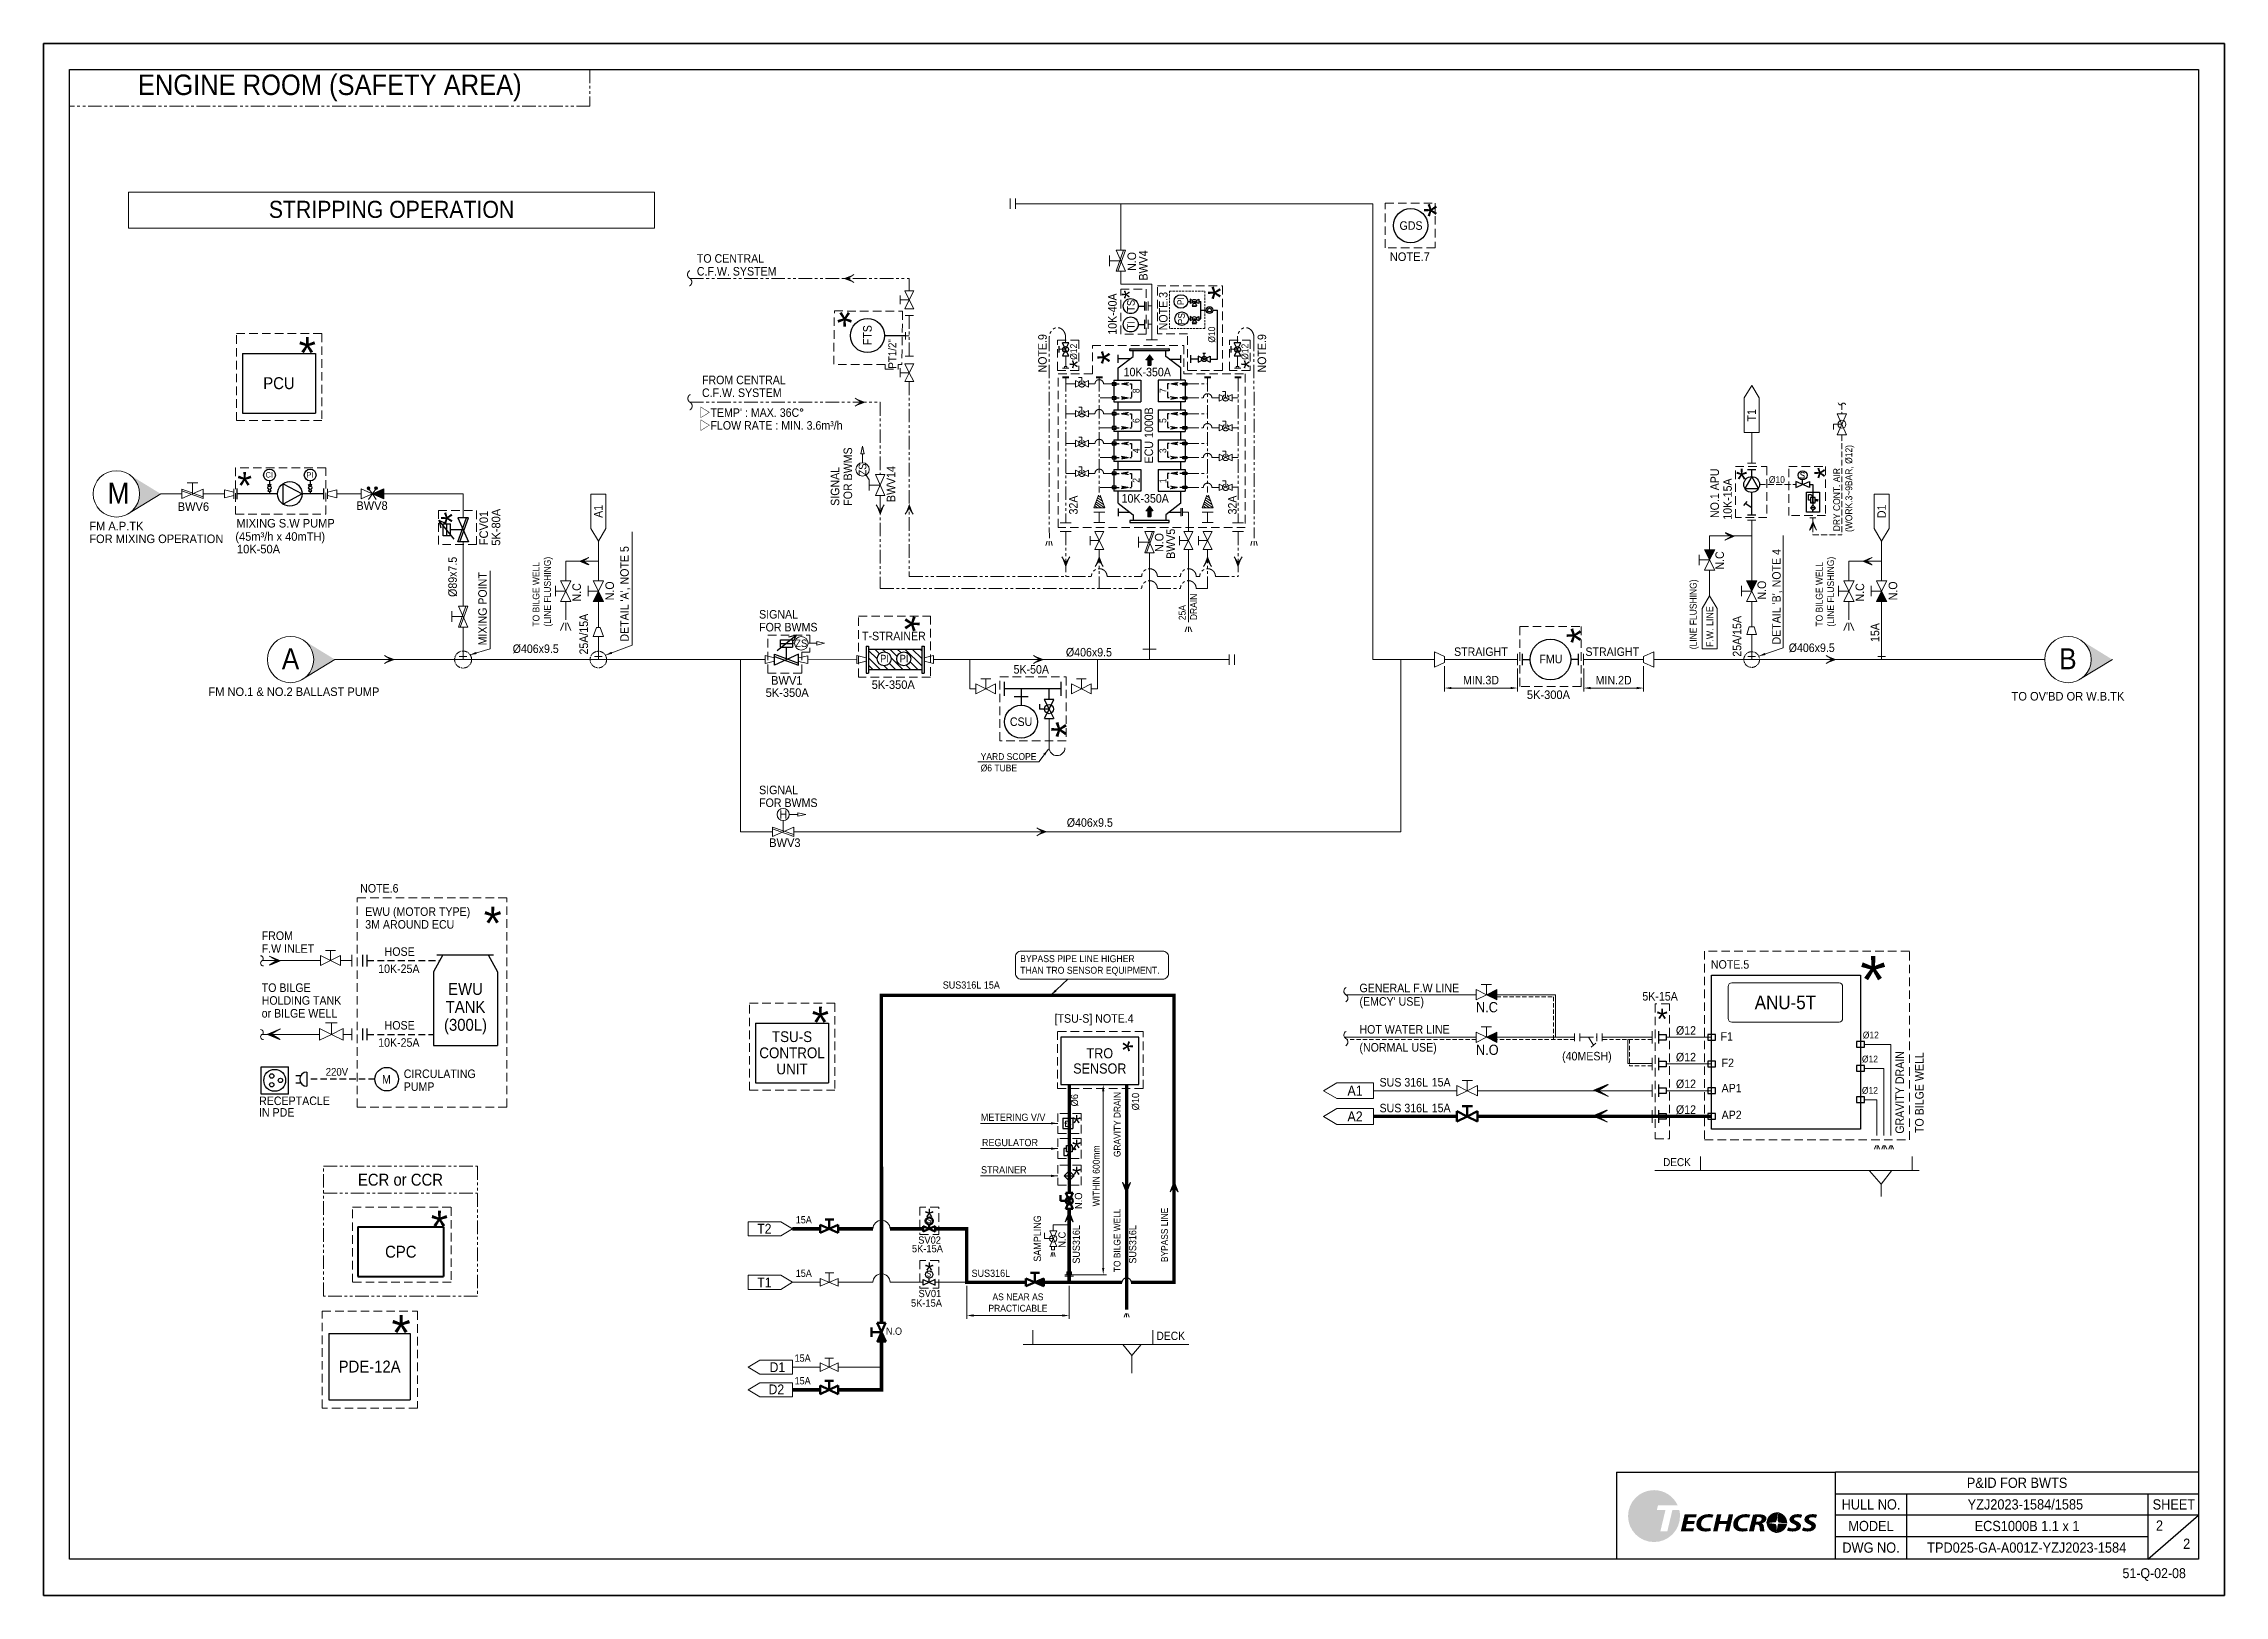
# Model space of a CAD drawing. Extents: x -553847 to 4496999, y 514150 to 878882.
# Drawn here: x 4364381 to 4428190, y 566032 to 611460 of the extents above; entities that cross this region are included whole.
import ezdxf

# ---------------------------------------------------------------- set-up
doc = ezdxf.new("R2010")
doc.units = 0
doc.header["$LTSCALE"] = 25
doc.header["$MEASUREMENT"] = 0
doc.header["$PDMODE"] = 3
doc.header["$PDSIZE"] = -7
for name, pattern in [('_DASH', [0.6, 0.4, -0.2]), ('ACAD_ISO03W100', [30, 12, -18]), ('DASHED', [0.75, 0.5, -0.25]), ('DASHED2', [0.375, 0.25, -0.125]), ('Dashed_dotted', [9.714286, 6.857143, -1.428571, 0, -1.428571]), ('HIDDEN', [0.375, 0.25, -0.125]), ('PHANTOM', [63.5, 31.75, -6.35, 6.35, -6.35, 6.35, -6.35]), ('PHANTOM2', [31.75, 15.875, -3.175, 3.175, -3.175, 3.175, -3.175])]:
    doc.linetypes.add(name, pattern=pattern)
doc.layers.get('0').update_dxf_attribs({"linetype": 'CONTINUOUS', "lineweight": 9})
doc.layers.get('DEFPOINTS').update_dxf_attribs({"linetype": 'CONTINUOUS'})
doc.layers.add('0.1 Defpoints', color=7, linetype='CONTINUOUS', plot=False)
doc.layers.add('0.2 Dwg sheet', color=7, linetype='CONTINUOUS')
doc.layers.add('0.3 Text', color=7, linetype='CONTINUOUS')
for name, color, linetype, lineweight in [('0.4 Maker scope box', 3, 'HIDDEN', 9), ('0.5 Dim', 1, 'CONTINUOUS', 9), ('1.1 Y_Pipe', 7, 'CONTINUOUS', 13), ('1.10 Air line', 253, 'PHANTOM', 9), ('1.4 M_Pipe', 7, 'CONTINUOUS', 25), ('1.5 M_Equip', 4, 'CONTINUOUS', 30), ('1.6 M_Cable', 2, 'CONTINUOUS', 25), ('1.7 Signal', 6, 'ZIGZAG', 9), ('1.8 PRU Cooling', 253, 'PHANTOM', 9), ('1.9 Arrow', 1, 'CONTINUOUS', 9), ('measure', 1, 'CONTINUOUS', 15), ('외형선', 7, 'CONTINUOUS', 18)]:
    doc.layers.add(name, color=color, linetype=linetype, lineweight=lineweight)
doc.layers.add('2.1 Valve open', color=7, linetype='CONTINUOUS', lineweight=50, true_color=0x1b21e4)
for name, color, linetype, true_color in [('2.2 Ballast water line', 7, 'CONTINUOUS', 0x1b21e4), ('2.3 TSU sampling line', 7, 'DASHED2', 0xf4541a), ('2.4 ANU dosing line', 7, 'DASHED2', 0xff29ff)]:
    doc.layers.add(name, color=color, linetype=linetype, true_color=true_color)
doc.styles.add('ARIAL', font='arial.ttf')
doc.styles.get("Standard").update_dxf_attribs({"font": '', "width": 0.95, "height": 250})
doc.styles.get('Standard').set_extended_font_data('Gulim')
doc.linetypes.add('ZIGZAG', pattern='A,0.0001,-0.2,[131,ltypeshp.shx,S=0.2,R=0,X=-0.2,Y=0],-0.4,[131,ltypeshp.shx,S=0.2,R=180,X=0.2,Y=0],-0.2', length=0.8001)
doc.dimstyles.new('TC50', dxfattribs={"dimtxt": 250, "dimasz": 200, "dimexe": 100, "dimexo": 100, "dimgap": 100, "dimtad": 1, "dimtoh": 1, "dimdec": 0, "dimrnd": 0.0005, "dimzin": 9, "dimdsep": 46, "dimtxsty": 'Standard', "dimcen": -3.5, "dimclrd": 1, "dimclre": 1, "dimazin": 2, "dimtfac": 0.6, "dimtdec": 0, "dimtmove": 0, "dimatfit": 3, "dimfxl": 4, "dimtolj": 1, "dimlwd": 15, "dimlwe": 15, "dimarcsym": 0})
pattern_1 = [(13.885806738, (4366117.364324, 530997.277896), (-0.00395095011, 0.015982025189), [])]

msp = doc.modelspace()

# ---------------------------------------------------------------- texts
at = {"layer": '0.3 Text', "linetype": 'Continuous'}
for s, height, width, p in [('N.O', 250, 0.95, (4396346.1, 604806.4)), ('BWV4', 250, 0.95, (4396681.1, 604526.4)), ('10K-40A', 250, 0.95, (4395779.5, 602938.1)), ('(WORK.3~9BAR, Ø12)', 200, 0.95, (4417301.1, 597161.7)), ('NO.1 APU', 250, 0.95, (4413401.6, 597571.5)), ('10K-15A', 250, 0.95, (4413777.1, 597521.7)), ('DRY CONT. AIR ', 200, 0.95, (4416944.6, 597183.5)), ('BWV5', 250, 0.95, (4397486, 596377.4)), ('F.W. LINE', 200, 0.99, (4413233.8, 593795.2)), ('25A/15A', 250, 0.95, (4414054.1, 593512.5)), ('TO BILGE WELL', 250, 0.95, (4419390.6, 579568.9)), ('SUS316L', 212, 0.95, (4394702.3, 575745.1)), ('SUS316L', 212, 0.95, (4396351.7, 575745.1))]:
    msp.add_text(s, height=height, rotation=90, dxfattribs=dict(at, width=width)).set_placement(p)
at = {"layer": '0.3 Text', "color": 3, "linetype": 'Continuous'}
for s, width, p in [('NOTE.7', 0.99, (4403770.7, 605096.5)), ('NOTE.6', 0.95, (4373643.3, 586607.7, 0)), ('NOTE.5', 0.95, (4413165.1, 584378.3)), ('[TSU-S] NOTE.4', 0.95, (4393960.8, 582796.5))]:
    msp.add_text(s, height=250, dxfattribs=dict(at, width=width)).set_placement(p)
at = {"layer": '0.3 Text', "color": 3, "linetype": 'Continuous', "width": 0.95}
for s, p in [('NOTE.3', (4397265.7, 603067.3)), ('NOTE.9', (4393732.5, 601833.2)), ('NOTE.9', (4400151.6, 601833.2))]:
    msp.add_text(s, height=250, rotation=90, dxfattribs=at).set_placement(p)
at = {"layer": '0.3 Text'}
for s, height, rotation, width, p in [('Ø10', 200, 90, 0.95, (4398660.3, 602705)), ('PT1/2"', 230.47, 90, 0.95, (4389327.8, 601943.2, 0)), ('Ø12', 200, 90, 0.95, (4394618.3, 602204.3)), ('Ø12', 200, 90, 0.95, (4399629.4, 602204.3)), ('BWV14', 250, 90, 0.95, (4389301.5, 598039.3)), ('s', 248.9, 0.00724, 0.95, (4415768.9, 598727.9)), ('FCV01', 250, 90, 0.99, (4377384.7, 596775.6)), ('5K-80A', 250, 90, 0.99, (4377742, 596761.2)), ('Ø89x7.5', 250, 90, 0.95, (4376471.8, 595262.4)), ('N.C', 250, 90, 0.95, (4413546.9, 596063.3)), ('N.C', 250, 90, 0.95, (4380103.1, 595129)), ('N.C', 250, 90, 0.95, (4417649.1, 595129)), ('25A/15A', 250, 90, 0.95, (4380310.6, 593576.9)), ('15A', 250, 90, 0.95, (4418091, 593942.5)), ('GRAVITY DRAIN', 250, 90, 0.95, (4418815.8, 579550.2)), ('Ø6', 212, 90, 0.98, (4394648.8, 580346.7)), ('Ø10', 212, 90, 0.98, (4396435.8, 580231.2)), ('N.O', 212, 90, 0.98, (4394767.1, 577343.9)), ('N.C', 212, 90, 0.98, (4394285.1, 576210.5, 0))]:
    msp.add_text(s, height=height, rotation=rotation, dxfattribs=dict(at, width=width)).set_placement(p)
at = {"layer": '0.3 Text', "linetype": 'Continuous'}
for s, height, width, p in [('10K-350A', 250, 0.95, (4395982.4, 601721.2)), ('10K-350A', 250, 0.95, (4395922.4, 598020.9)), ('5K-50A', 250, 0.95, (4392761.7, 593017.1)), ('5K-300A', 250, 0.99, (4407782, 592274.3)), ('SUS316L 15A', 212, 0.95, (4390690.3, 583795.5)), ('METERING V/V', 212, 0.95, (4391804.6, 579923.6, 0)), ('REGULATOR', 212, 0.95, (4391836.7, 579183.9, 0)), ('STRAINER', 212, 0.95, (4391810.5, 578385.6)), ('SUS316L', 212, 0.95, (4391532.9, 575357.6))]:
    msp.add_text(s, height=height, dxfattribs=dict(at, width=width)).set_placement(p)
at = {"layer": '0.3 Text'}
for s, height, width, p in [('Ø10', 200, 0.95, (4414861.4, 598596.6, -934.9)), ('BWV6', 250, 0.99, (4368304.8, 597780.2)), ('BWV8', 250, 0.99, (4373530.4, 597811.3)), ('FM A.P.TK', 250, 0.99, (4365718.7, 597212.5)), ('MIXING S.W PUMP', 250, 0.99, (4370021.2, 597294.3)), ('FOR MIXING OPERATION', 250, 0.99, (4365718.7, 596838.1)), ('(45m³/h x 40mTH)', 250, 0.99, (4369991.4, 596906)), ('10K-50A', 250, 0.99, (4370039.1, 596537.7)), ('Ø406x9.5', 250, 0.95, (4378106.1, 593620.9)), ('Ø406x9.5', 250, 0.95, (4394293.8, 593518.9)), ('STRAIGHT', 250, 0.95, (4405650.6, 593533.6)), ('STRAIGHT', 250, 0.95, (4409494.2, 593533.6)), ('Ø406x9.5', 250, 0.95, (4415441.5, 593648.9)), ('BWV1', 250, 0.99, (4385667.2, 592693.9)), ('5K-350A', 250, 0.99, (4388611.7, 592569.3)), ('FM NO.1 & NO.2 BALLAST PUMP', 250, 0.99, (4369204.5, 592362.3)), ('5K-350A', 250, 0.99, (4385507.8, 592336.6)), ("TO OV'BD OR W.B.TK", 250, 0.99, (4421963.2, 592229.4)), ('Ø406x9.5', 250, 0.95, (4394319.4, 588532.9)), ('BWV3', 250, 0.99, (4385611.5, 587942.5)), ('GENERAL F.W LINE', 250, 0.95, (4402882.2, 583689.9)), ("(EMCY' USE)", 250, 0.95, (4402882.2, 583295.5)), ('N.C', 300, 0.95, (4406291, 583102.1)), ('5K-15A', 250, 0.95, (4411160.5, 583446.3)), ('HOT WATER LINE', 250, 0.95, (4402882.2, 582477.9)), ('Ø12', 250, 0.95, (4412142.8, 582445.8)), ('(NORMAL USE)', 250, 0.95, (4402882.2, 581951.5)), ('N.O', 300, 0.95, (4406291, 581855.3)), ('(40MESH)', 250, 0.95, (4408811.9, 581694.8)), ('F1', 250, 0.95, (4413450, 582269.5)), ('Ø12', 200, 0.95, (4417609.5, 582336.7)), ('Ø12', 250, 0.95, (4412142.8, 581664.4)), ('F2', 250, 0.95, (4413478.2, 581496.5)), ('Ø12', 200, 0.95, (4417584.4, 581634.1)), ('SUS 316L', 250, 0.95, (4403470.7, 580928.8)), ('15A', 250, 0.95, (4404996.9, 580931.9)), ('Ø12', 250, 0.95, (4412142.8, 580882.9)), ('AP1', 250, 0.95, (4413478.2, 580757.5)), ('Ø12', 200, 0.95, (4417584.4, 580717.2)), ('SUS 316L', 250, 0.95, (4403470.7, 580174.7)), ('15A', 250, 0.95, (4404996.9, 580177.9)), ('Ø12', 250, 0.95, (4412142.8, 580128.9)), ('AP2', 250, 0.95, (4413478.2, 579974)), ('DECK', 233.66, 0.95, (4411768.9, 578599.3)), ('5K-15A', 212, 0.98, (4389788, 576077.2)), ('SV02', 212, 0.98, (4389971.2, 576329.3)), ('SV01', 212, 0.98, (4389980.1, 574763.8)), ('5K-15A', 212, 0.98, (4389760.4, 574485.7)), ('N.O', 212, 0.95, (4389029.4, 573661.3)), ('DECK', 242.89, 0.95, (4396940.2, 573508.7))]:
    msp.add_text(s, height=height, dxfattribs=dict(at, width=width)).set_placement(p)
at = {"layer": '0.3 Text', "color": 0, "linetype": 'Continuous', "width": 0.95}
for s, height, p in [('10K-25A', 250, (4374170.4, 584251.6)), ('HOSE', 250, (4374359, 584755)), ('HOSE', 250, (4374359, 582596.6)), ('10K-25A', 250, (4374170.4, 582093.3)), ('220V', 225.36, (4372636, 581247.3)), ('M', 250, (4374282.3, 581017.3)), ('IN PDE ', 250, (4370683.2, 580047.3)), ('RECEPTACLE', 250, (4370686.6, 580386.8))]:
    msp.add_text(s, height=height, dxfattribs=at).set_placement(p)
at = {"layer": '0.3 Text', "lineweight": -3, "width": 0.95}
for s, p in [('GRAVITY DRAIN', (4395891.1, 578865.8)), ('TO BILGE WELL', (4395890.3, 575497.4)), ('BYPASS LINE', (4397276.9, 575792.7, -3249.4))]:
    msp.add_text(s, height=196.558, rotation=90, dxfattribs=at).set_placement(p)
at = {"layer": '0.3 Text', "color": 0, "width": 0.95}
for s, p in [('T2', (4385262.4, 576624.1)), ('T1', (4385262.5, 575050.4)), ('D1', (4385624.4, 572570.2)), ('D2', (4385593.7, 571921))]:
    msp.add_text(s, height=286.45, dxfattribs=at).set_placement(p)
at = {"layer": '0.3 Text', "linetype": 'ByBlock', "width": 0.95}
for p in [(4386389.2, 576923.4), (4386389.2, 575357.3), (4386355.3, 572873.8), (4386355.3, 572210.6)]:
    msp.add_text('15A', height=212, dxfattribs=at).set_placement(p)
at = {"layer": '0.3 Text', "color": 4, "linetype": 'Continuous', "width": 0.95}
for p in [(4426187.6, 567927.7), (4426983.4, 567395.2)]:
    msp.add_text('2', height=300, dxfattribs=at).set_placement(p)
at = {"layer": '0.3 Text', "attachment_point": 5, "line_spacing_factor": 0.9}
for s, insert, char_height, width in [('\\pxqc;ENGINE ROOM (SAFETY AREA)', (4372753.9, 610163.6), 600, 15226.206), ('\\pxqc;PCU', (4371267.1, 601517.1), 350, 2142.819), ('\\pxqc;ZS', (4386549.5, 593903.2), 220, 219.124), ('\\pxqc;EWU \\PTANK\\P(300L)', (4376725.6, 583208.3), 350, 3911.813), ('\\pxqc;ANU-5T', (4415345.5, 583388.9), 400, 3138.587), ('\\pxqc;TSU-S\\PCONTROL \\PUNIT', (4386279.7, 581914.3), 315, 1928.537), ('TRO SENSOR', (4395285.6, 581677.8), 296.8, 2276.924), ('\\pxqc;A1', (4402753.7, 580808.1), 292.8, 1073.069), ('\\pxqc;A2', (4402753.7, 580054), 292.8, 1073.069), ('\\pxqc;ECR or CCR', (4374822.8, 578199.5), 350, 3911.813), ('\\pxqc;CPC ', (4374832.5, 576091.1), 350, 3911.813), ('\\pxqc;PDE-12A', (4373920.1, 572732.5), 350, 3911.813)]:
    msp.add_mtext(s, dxfattribs=dict(at, insert=insert, char_height=char_height, width=width))
at = {"layer": '0.3 Text', "linetype": 'ByBlock', "insert": (4404391.5, 606131.8), "char_height": 250, "width": 1625.22, "attachment_point": 5, "line_spacing_factor": 0.9}
msp.add_mtext('\\pxqc;GDS', dxfattribs=at)
at = {"layer": '0.3 Text', "linetype": 'Continuous', "char_height": 250, "attachment_point": 5, "line_spacing_factor": 0.9}
for s, insert in [('\\pxql;TO CENTRAL \\PC.F.W. SYSTEM', (4386739.9, 604980.9, 0)), ('\\pxql;FROM CENTRAL \\PC.F.W. SYSTEM', (4386889.9, 601425.2, 0))]:
    msp.add_mtext_dynamic_manual_height_columns(s, width=6489.913, gutter_width=1000, heights=[0], dxfattribs=dict(at, insert=insert))
at = {"layer": '0.3 Text', "rotation": 90}
for s, insert, char_height, attachment_point in [('TS', (4396196.2, 603785.2), 220, 5), ('PI', (4397651.6, 603920.2), 198, 5), ('TI', (4396196.2, 603216.2), 220, 5), ('PS', (4397674.1, 603406.5), 198, 5), ("DETAIL 'A', NOTE 5", (4381252.8, 593954.2), 250, 1), ('MIXING POINT', (4377098.7, 593844.6), 250, 1), ('N.O', (4380820.1, 595163.5), 250, 1), ('N.O', (4414530.3, 595184.8), 250, 1), ('N.O', (4418366.1, 595163.5), 250, 1), ('SAMPLING', (4393351.7, 575800.3, 0), 212, 1)]:
    msp.add_mtext(s, dxfattribs=dict(at, insert=insert, char_height=char_height, attachment_point=attachment_point))
at = {"layer": '0.3 Text', "linetype": 'Continuous', "char_height": 250, "attachment_point": 5, "rotation": 90, "line_spacing_factor": 0.9}
for s, insert, width in [('\\pxqc;FTS ', (4388487.6, 602924.9, 0), 1301.802), ('ECU 1000B ', (4396721.1, 599991.2), 3249.86), ('32A', (4394514, 597952.4), 1037.003), ('32A', (4399164.9, 597952.4), 1037.003), ('N.O', (4397024.1, 596855), 1301.802)]:
    msp.add_mtext(s, dxfattribs=dict(at, insert=insert, width=width))
at = {"layer": '0.3 Text', "attachment_point": 5, "rotation": 90, "line_spacing_factor": 0.9}
for s, insert, char_height, width in [('\\pxqc;8', (4396349.1, 601296.1), 200, 631.105), ('\\pxqc;7', (4397131.9, 601302.8), 200, 631.105), ('\\pxqc;6', (4396349.1, 600422), 200, 631.105), ('\\pxqc;5', (4397131.8, 600422.7), 200, 631.105), ('\\pxqc;4', (4396348.9, 599540.6), 200, 631.105), ('\\pxqc;3', (4397131.7, 599541.9), 200, 631.105), ('\\pxqc;ZS', (4388344.1, 598992.8, 0), 220, 219.124), ('\\pxqc;2', (4396346.8, 598674.8), 200, 631.105), ('\\pxqc;1', (4397131.7, 598661.5), 200, 631.105)]:
    msp.add_mtext(s, dxfattribs=dict(at, insert=insert, char_height=char_height, width=width))
at = {"layer": '0.3 Text', "linetype": 'Continuous', "char_height": 250, "attachment_point": 5, "line_spacing_factor": 0.9}
for s, insert, width in [("\\pxql;▷TEMP' : MAX. 36C{\\fISOCPEUR|b0|i0|c0|p34;%%D\\P}▷FLOW RATE : MIN. 3.6m³/h", (4386813.9, 600454.6, 0), 6489.913), ('\\pxql;\\PT-STRAINER', (4388978.4, 594304.3), 1301.802), ('\\pxqc;FMU', (4408483.7, 593443.2), 1301.802), ('\\pxqc;CSU ', (4392982.2, 591608), 1301.802)]:
    msp.add_mtext(s, dxfattribs=dict(at, insert=insert, width=width))
at = {"layer": '0.3 Text', "rotation": 90}
for s, insert, char_height, width, attachment_point in [('\\pxqc;T1', (4414359, 600581.4), 250, 1009.722, 5), ('\\pxqc;A1', (4380612.9, 597766.8), 250, 1009.722, 5), ('\\pxqc;D1', (4418159, 597766.8), 250, 1009.722, 5), ('\\pxql;(LINE FLUSHING)', (4412547.7, 593729.5), 200, 3714.7, 1)]:
    msp.add_mtext(s, dxfattribs=dict(at, insert=insert, char_height=char_height, width=width, attachment_point=attachment_point))
at = {"layer": '0.3 Text', "color": 3, "insert": (4387726.8, 599475.3, 0), "char_height": 250, "width": 3089.316, "attachment_point": 5, "rotation": 90, "line_spacing_factor": 0.9}
msp.add_mtext('\\pxql;SIGNAL\\PFOR BWMS', dxfattribs=at)
at = {"layer": '0.3 Text', "attachment_point": 5}
for s, insert, char_height in [('CI', (4370983.8, 598835.6), 158.4), ('PI', (4372174.7, 598835.7), 158.4), ('PI', (4388985.9, 593457.3), 220), ('PI', (4389557.9, 593457.3), 220)]:
    msp.add_mtext(s, dxfattribs=dict(at, insert=insert, char_height=char_height))
at = {"layer": '0.3 Text', "color": 0, "insert": (4414959.2, 593869.6), "char_height": 250, "attachment_point": 1, "rotation": 90}
msp.add_mtext("DETAIL 'B', NOTE 4", dxfattribs=at)
at = {"layer": '0.3 Text', "char_height": 200, "attachment_point": 1, "rotation": 90}
for s, insert in [('TO BILGE WELL\\P(LINE FLUSHING)', (4378689.3, 594393.1)), ('TO BILGE WELL\\P(LINE FLUSHING)', (4416235.4, 594393.1)), ('25A\\PDRAIN', (4397594.9, 594582.1))]:
    msp.add_mtext_dynamic_manual_height_columns(s, width=3714.7, gutter_width=1000, heights=[0], dxfattribs=dict(at, insert=insert))
at = {"layer": '0.3 Text', "color": 3, "char_height": 250, "width": 3089.316, "attachment_point": 5, "line_spacing_factor": 0.9}
for insert in [(4386861, 594563.2), (4386861, 589422.8)]:
    msp.add_mtext('\\pxql;SIGNAL\\PFOR BWMS', dxfattribs=dict(at, insert=insert))
at = {"layer": '0.3 Text', "insert": (4391799.9, 590688.9), "char_height": 200, "attachment_point": 1}
msp.add_mtext_dynamic_manual_height_columns('YARD SCOPE\\PØ6 TUBE', width=1700.006, gutter_width=1000, heights=[0], dxfattribs=at)
at = {"layer": '0.3 Text', "color": 0, "insert": (4375866.5, 585861.2), "char_height": 250, "width": 4149.699, "attachment_point": 5, "line_spacing_factor": 0.9}
msp.add_mtext('\\pxql;EWU (MOTOR TYPE)\\P3M AROUND ECU ', dxfattribs=at)
at = {"layer": '0.3 Text', "color": 0, "linetype": 'Continuous', "char_height": 250, "attachment_point": 5, "line_spacing_factor": 0.9}
for s, insert, width in [('\\pxql;FROM \\PF.W INLET', (4371767.5, 585157.3), 2010.831), ('\\pxql;TO BILGE HOLDING TANK or BILGE WELL', (4372047.8, 583446.8), 2571.508), ('\\pxql;CIRCULATING\\PPUMP', (4376204.3, 581112.8), 2571.508)]:
    msp.add_mtext(s, dxfattribs=dict(at, insert=insert, width=width))
at = {"layer": '0.3 Text', "linetype": 'Continuous', "ltscale": 30, "insert": (4397912.9, 584774.1), "char_height": 203.817, "width": 4957.647, "attachment_point": 3}
msp.add_mtext('\\pxql;BYPASS PIPE LINE HIGHER \\PTHAN TRO SENSOR EQUIPMENT.', dxfattribs=at)
at = {"layer": '0.3 Text', "color": 4, "char_height": 300, "attachment_point": 5}
for s, insert, width in [('\\A1;\\pxqc;P&ID FOR BWTS', (4422124.2, 569326.4), 10618.125), ('\\A1;YZJ2023-1584/1585', (4422367.2, 568695.1), 6962.578), ('\\pxqc;ECS1000B 1.1 x 1', (4422415.9, 568062), 7060), ('\\A1;TPD025-GA-A001Z-YZJ2023-1584', (4422405.9, 567429.9), 7039.897)]:
    msp.add_mtext(s, dxfattribs=dict(at, insert=insert, width=width))
at = {"layer": '0.3 Text', "insert": (4417850.5, 568694.2), "char_height": 300, "width": 2070.807, "attachment_point": 5}
msp.add_mtext('HULL NO.', dxfattribs=at)
at = {"layer": '0.4 Maker scope box', "linetype": 'DASHED', "lineweight": 15, "ltscale": 20, "style": 'ARIAL'}
for height, rotation, p in [(739.2, 90, (4405513.6, 606382.3)), (739.2, 90, (4399190.3, 603964.4)), (475.2, 90, (4396397.6, 603985.4)), (739.2, 90, (4395951.4, 602071.6)), (475.2, 90, (4394875.9, 601944.3)), (475.2, 90, (4399904.4, 601944.3)), (880, 270, (4389138.2, 594713.9)), (594, 270, (4395658.1, 582268.6))]:
    msp.add_text('*', height=height, rotation=rotation, dxfattribs=at).set_placement(p)
at = {"layer": '0.4 Maker scope box', "style": 'ARIAL'}
for height, rotation, p in [(844.8, 180, (4388049.5, 604018.3, 0)), (616, 90.164448, (4416811.3, 598723.5)), (844.8, 90, (4409785.6, 593900.5)), (880, 90, (4394750.2, 591141.6))]:
    msp.add_text('*', height=height, rotation=rotation, dxfattribs=at).set_placement(p)
at = {"layer": '0.4 Maker scope box', "linetype": 'DASHED', "lineweight": 15, "ltscale": 20, "style": 'ARIAL'}
for height, p in [(932.7, (4371842.5, 601940.5)), (932.7, (4386855.1, 582337.7)), (932.7, (4375708.3, 576361.9)), (1036.3, (4374559.5, 573203))]:
    msp.add_text('*', height=height, dxfattribs=at).set_placement(p)
at = {"layer": '0.4 Maker scope box', "style": 'ARIAL'}
for height, p in [(800, (4370045.6, 598123.6)), (616, (4413897.7, 598396.5)), (972, (4377258.2, 585225.8)), (1401.9, (4417531.8, 583352.4)), (607.5, (4411574.4, 582605.4)), (489.4, (4394473, 579610.6)), (489.4, (4394473, 578880.2)), (489.4, (4394473, 578098.8, 0)), (489.4, (4390162.7, 576861.4)), (489.4, (4390162.7, 575295.3))]:
    msp.add_text('*', height=height, dxfattribs=at).set_placement(p)
at = {"layer": '0.4 Maker scope box', "linetype": 'DASHED', "lineweight": 15, "ltscale": 20, "style": 'ARIAL', "text_generation_flag": 4}
msp.add_text('*', height=666.9, rotation=270, dxfattribs=at).set_placement((4376673.5, 597752.8))
at = {"layer": '1.1 Y_Pipe', "linetype": 'Continuous', "ltscale": 30, "width": 0.95}
for s, p in [('M', (4366254.3, 597995.3)), ('A', (4371351.8, 593145.1)), ('B', (4423358.7, 593145.1))]:
    msp.add_text(s, height=612.9, dxfattribs=at).set_placement(p)
at = {"layer": '1.1 Y_Pipe', "color": 255, "insert": (4386022.1, 588893.2), "char_height": 250, "width": 3464.914, "attachment_point": 5, "line_spacing_factor": 0.9}
msp.add_mtext('{\\C256;H}', dxfattribs=at)
at = {"layer": '1.5 M_Equip', "color": 4, "width": 0.95}
for p in [(4390224.5, 576932.3), (4390224.5, 575366.3)]:
    msp.add_text('s', height=212, dxfattribs=at).set_placement(p)
at = {"layer": '2.1 Valve open', "width": 0.95}
msp.add_text('s', height=212, dxfattribs=at).set_placement((4390224.5, 576932.3))
at = {"layer": '2.2 Ballast water line', "insert": (4374561.6, 606604.3), "char_height": 500, "width": 15390.85, "attachment_point": 5, "line_spacing_factor": 0.9}
msp.add_mtext('\\pxqc;STRIPPING OPERATION', dxfattribs=at)

# ---------------------------------------------------------------- blocks, each defined once
blk = doc.blocks.new('양식 51-Q-02-08')
at = {"layer": '0.1 Defpoints'}
blk.add_lwpolyline([(-2677005, 1033560), (-2613196, 1033560), (-2613196, 988132), (-2677005, 988132)], close=True, dxfattribs=at)
at = {"layer": '0.2 Dwg sheet'}
for p, q in [((-2630979, 991742), (-2624571, 991742)), ((-2630979, 991742), (-2630979, 989196)), ((-2624571, 989196), (-2624571, 991742)), ((-2613953, 991742), (-2624571, 991742)), ((-2624571, 991110), (-2613953, 991110)), ((-2622500, 991110), (-2622500, 989196)), ((-2615440, 991110), (-2615440, 989196)), ((-2613953, 990478), (-2624571, 990478)), ((-2615440, 989196), (-2613953, 990478)), ((-2615440, 989846), (-2624571, 989846))]:
    blk.add_line(p, q, dxfattribs=at)
blk.add_lwpolyline([(-2613953, 989196), (-2676245, 989196), (-2676245, 1032800), (-2613953, 1032800)], close=True, dxfattribs=at)
at = {"layer": '0.2 Dwg sheet', "insert": (-2623536, 989529), "char_height": 300, "width": 2070.81, "attachment_point": 5}
blk.add_mtext('DWG NO.', dxfattribs=at)
at = {"layer": '0.3 Text', "width": 0.95}
blk.add_text('51-Q-02-08', height=291.7, dxfattribs=at).set_placement((-2616177, 988637))
at = {"layer": '0.3 Text', "char_height": 300, "attachment_point": 5}
for s, insert, width in [('MODEL', (-2623536, 990162), 2070.81), ('\\A1;SHEET', (-2614674, 990794), 1532.09)]:
    blk.add_mtext(s, dxfattribs=dict(at, insert=insert, width=width))
blk = doc.blocks.new('*D229')
at = {"layer": '0.5 Dim', "color": 1, "linetype": 'ByBlock', "lineweight": 15, "ltscale": 30, "transparency": 16777216}
for p, q in [((4405374, 593239), (4405374, 592495)), ((4407504, 593162), (4407504, 592495)), ((4407304, 592595), (4405574, 592595))]:
    blk.add_line(p, q, dxfattribs=at)
at = {"layer": '0.5 Dim', "color": 1, "linetype": 'Continuous', "ltscale": 30, "transparency": 16777216}
for points in [[(4405574, 592628), (4405574, 592561), (4405374, 592595)], [(4407304, 592628), (4407304, 592561), (4407504, 592595)]]:
    blk.add_solid(points, dxfattribs=at)
at = {"layer": 'DEFPOINTS', "color": 0, "linetype": 'Continuous', "ltscale": 30, "transparency": 16777216}
for p in [(4405374, 593339), (4407504, 593262), (4405374, 592595)]:
    blk.add_point(p, dxfattribs=at)
at = {"layer": '0.5 Dim', "color": 0, "linetype": 'Continuous', "ltscale": 30, "transparency": 16777216, "insert": (4406439, 592825), "char_height": 250, "attachment_point": 5}
blk.add_mtext('\\A1;MIN.3D', dxfattribs=at)
blk = doc.blocks.new('*D230')
at = {"layer": '0.5 Dim', "color": 1, "linetype": 'ByBlock', "lineweight": 15, "ltscale": 30, "transparency": 16777216}
for p, q in [((4409443, 593162), (4409443, 592495)), ((4411197, 593239), (4411197, 592495)), ((4409643, 592595), (4410997, 592595))]:
    blk.add_line(p, q, dxfattribs=at)
at = {"layer": '0.5 Dim', "color": 1, "linetype": 'Continuous', "ltscale": 30, "transparency": 16777216}
for points in [[(4409643, 592628), (4409643, 592561), (4409443, 592595)], [(4410997, 592628), (4410997, 592561), (4411197, 592595)]]:
    blk.add_solid(points, dxfattribs=at)
at = {"layer": 'DEFPOINTS', "color": 0, "linetype": 'Continuous', "ltscale": 30, "transparency": 16777216}
for p in [(4409443, 593262), (4411197, 593339), (4411197, 592595)]:
    blk.add_point(p, dxfattribs=at)
at = {"layer": '0.5 Dim', "color": 0, "linetype": 'Continuous', "ltscale": 30, "transparency": 16777216, "insert": (4410320, 592825), "char_height": 250, "attachment_point": 5}
blk.add_mtext('\\A1;MIN.2D', dxfattribs=at)
blk = doc.blocks.new('*D231')
at = {"color": 1, "linetype": 'ByBlock', "lineweight": 15, "ltscale": 30, "transparency": 16777216}
for p, q in [((4391393, 575098), (4391393, 574126)), ((4394388, 575098), (4394388, 574126)), ((4394188, 574226), (4391593, 574226))]:
    blk.add_line(p, q, dxfattribs=at)
at = {"color": 1, "linetype": 'Continuous', "ltscale": 30, "transparency": 16777216}
for points in [[(4391593, 574260), (4391593, 574193), (4391393, 574226)], [(4394188, 574260), (4394188, 574193), (4394388, 574226)]]:
    blk.add_solid(points, dxfattribs=at)
at = {"layer": 'DEFPOINTS', "color": 0, "linetype": 'Continuous', "ltscale": 30, "transparency": 16777216}
for p in [(4391393, 575198), (4394388, 575198), (4391393, 574226)]:
    blk.add_point(p, dxfattribs=at)
at = {"color": 0, "linetype": 'Continuous', "ltscale": 30, "transparency": 16777216, "insert": (4392890, 574605), "char_height": 250, "attachment_point": 5}
blk.add_mtext('\\A1;{\\H0.8x;AS NEAR AS  \\PPRACTICABLE}', dxfattribs=at)
blk = doc.blocks.new('*D232')
at = {"color": 1, "linetype": 'ByBlock', "lineweight": 15, "ltscale": 30, "transparency": 16777216}
for p, q in [((4395385, 575620), (4395385, 580785)), ((4395485, 580985), (4395485, 580985))]:
    blk.add_line(p, q, dxfattribs=at)
at = {"color": 1, "linetype": 'Continuous', "ltscale": 30, "transparency": 16777216}
for points in [[(4395351, 580785), (4395418, 580785), (4395385, 580985)], [(4395351, 575620), (4395418, 575620), (4395385, 575420)]]:
    blk.add_solid(points, dxfattribs=at)
at = {"layer": 'DEFPOINTS', "color": 0, "linetype": 'Continuous', "ltscale": 30, "transparency": 16777216}
for p in [(4395385, 580985), (4395385, 580985), (4395385, 575420)]:
    blk.add_point(p, dxfattribs=at)
at = {"color": 0, "linetype": 'Continuous', "ltscale": 30, "transparency": 16777216, "insert": (4395181, 578313), "char_height": 250, "attachment_point": 5, "rotation": 90}
blk.add_mtext('\\A1;{\\H0.8x;WITHIN 600mm}', dxfattribs=at)

# ---------------------------------------------------------------- dimensions: what is measured, and where the dimension line sits
at = {"color": 1, "linetype": 'Continuous', "ltscale": 30}
dim = msp.add_linear_dim(base=(4395384.7, 580984.6), p1=(4395384.7, 575420), p2=(4395384.7, 580984.6), angle=90, text='{\\H0.8x;WITHIN 600mm}', dimstyle='TC50', override={"dimtxt": 200, "dimtoh": 0, "dimarcsym": 1}, dxfattribs=at)
dim.commit()
dim.dimension.update_dxf_attribs({"geometry": '*D232', "text_midpoint": (4395384.7, 578313.5), "dimtype": 160})
dim = msp.add_linear_dim(base=(4391393.1, 574226.5), p1=(4394387.6, 575197.5), p2=(4391393.1, 575197.5), text='{\\H0.8x;AS NEAR AS  \\PPRACTICABLE}', dimstyle='TC50', override={"dimtxt": 200, "dimtoh": 0, "dimarcsym": 1}, dxfattribs=at)
dim.commit()
dim.dimension.update_dxf_attribs({"geometry": '*D231', "text_midpoint": (4392890.3, 574226.5), "dimtype": 160})
at = {"layer": '0.5 Dim', "color": 0, "linetype": 'Continuous', "ltscale": 30}
for base, p1, p2, text, picture, middle in [((4405373.7, 592594.8), (4407503.7, 593261.7), (4405373.7, 593338.8), 'MIN.3D', '*D229', (4406438.7, 592824.6)), ((4411196.8, 592594.8), (4409442.7, 593261.7), (4411196.8, 593338.8), 'MIN.2D', '*D230', (4410319.8, 592824.6))]:
    dim = msp.add_linear_dim(base=base, p1=p1, p2=p2, text=text, dimstyle='TC50', override={"dimtoh": 0, "dimarcsym": 1}, dxfattribs=at)
    dim.commit()
    dim.dimension.update_dxf_attribs({"geometry": picture, "text_midpoint": middle})

# ---------------------------------------------------------------- hatches: boundary and pattern name
at = {"layer": '0.2 Dwg sheet', "lineweight": 0}
h = msp.add_hatch(color=256, dxfattribs=at)
h.dxf.hatch_style = 2
edge = h.paths.add_edge_path()
edge.add_spline(control_points=[(4412038.3, 568527.8), (4412038.3, 568527.8), (4411891.2, 567911.1), (4411891.2, 567911.1), (4411891.2, 567911.1), (4411687.4, 567911.1), (4411687.4, 567911.1), (4411687.4, 567911.1), (4411834.6, 568527.8), (4411834.6, 568527.8), (4411834.6, 568527.8), (4411582.7, 568527.8), (4411582.7, 568527.8), (4411582.7, 568527.8), (4411618.1, 568669.6), (4411618.1, 568669.6), (4411618.1, 568669.6), (4412193.4, 568669.6), (4412193.4, 568669.6), (4412073.7, 568932.2), (4411809.1, 569114.8), (4411501.7, 569114.8), (4411081.9, 569114.8), (4410741.6, 568774.5), (4410741.6, 568354.7), (4410741.6, 567934.9), (4411081.9, 567594.6), (4411501.7, 567594.6), (4411921.5, 567594.6), (4412261.7, 567934.9), (4412261.7, 568354.7), (4412261.7, 568414.3), (4412254.7, 568472.1), (4412241.7, 568527.8), (4412241.7, 568527.8), (4412038.3, 568527.8), (4412038.3, 568527.8)], knot_values=[0, 0, 0, 0, 1, 1, 1, 2, 2, 2, 3, 3, 3, 4, 4, 4, 5, 5, 5, 6, 6, 6, 7, 7, 7, 8, 8, 8, 9, 9, 9, 10, 10, 10, 11, 11, 11, 12, 12, 12, 12], degree=3, periodic=0)
h = msp.add_hatch(color=256, dxfattribs=at)
h.dxf.hatch_style = 2
h.paths.add_polyline_path([(4412672.9, 568120.6), (4412461.1, 568120.6), (4412433.6, 568000.4), (4412672, 568000.4), (4412650.8, 567910.2), (4412284.6, 567910.2), (4412398.2, 568404.2), (4412751.9, 568404.2), (4412730.5, 568314.2), (4412505.4, 568314.2), (4412480.5, 568209.2), (4412694.2, 568209.2)])
h = msp.add_hatch(color=256, dxfattribs=at)
h.dxf.hatch_style = 2
edge = h.paths.add_edge_path()
edge.add_spline(control_points=[(4413161.4, 567923.4), (4413129.6, 567911.7), (4413076.3, 567902.2), (4413004.6, 567902.2), (4412845.9, 567902.2), (4412740.4, 567981.3), (4412740.4, 568111.9), (4412740.4, 568224), (4412800.7, 568310.4), (4412891.1, 568360.3), (4412953.2, 568395.4), (4413025.9, 568412.3), (4413110, 568412.3), (4413174.8, 568412.3), (4413223.5, 568399.9), (4413241.2, 568391.9), (4413241.2, 568391.9), (4413205.8, 568306), (4413205.8, 568306), (4413188.9, 568313.3), (4413149, 568322.1), (4413097.6, 568322.1), (4413046.2, 568322.1), (4412997.5, 568309), (4412961.2, 568284), (4412911.5, 568249.6), (4412878.7, 568193.1), (4412878.7, 568124.3), (4412878.7, 568045.1), (4412932.8, 567992.3), (4413037.4, 567992.3), (4413079.9, 567992.3), (4413121.6, 567998.1), (4413150.9, 568008.5), (4413150.9, 568008.5), (4413161.4, 567923.4), (4413161.4, 567923.4)], knot_values=[0, 0, 0, 0, 1, 1, 1, 2, 2, 2, 3, 3, 3, 4, 4, 4, 5, 5, 5, 6, 6, 6, 7, 7, 7, 8, 8, 8, 9, 9, 9, 10, 10, 10, 11, 11, 11, 12, 12, 12, 12], degree=3, periodic=0)
h = msp.add_hatch(color=256, dxfattribs=at)
h.dxf.hatch_style = 2
h.paths.add_polyline_path([(4413471.7, 568404.2), (4413427.4, 568212.3), (4413643.7, 568212.3), (4413688, 568404.2), (4413816.6, 568404.2), (4413703.1, 567910.2), (4413575.4, 567910.2), (4413622.4, 568118.4), (4413405.2, 568118.4), (4413358.2, 567910.2), (4413230.6, 567910.2), (4413344, 568404.2)])
h = msp.add_hatch(color=256, dxfattribs=at)
h.dxf.hatch_style = 2
edge = h.paths.add_edge_path()
edge.add_spline(control_points=[(4414239.6, 567923.4), (4414207.8, 567911.7), (4414154.5, 567902.2), (4414082.7, 567902.2), (4413924.1, 567902.2), (4413818.5, 567981.3), (4413818.5, 568111.9), (4413818.5, 568224), (4413878.8, 568310.4), (4413969.2, 568360.3), (4414031.4, 568395.4), (4414104, 568412.3), (4414188.3, 568412.3), (4414252.9, 568412.3), (4414301.7, 568399.9), (4414319.4, 568391.9), (4414319.4, 568391.9), (4414284, 568306), (4414284, 568306), (4414267.2, 568313.3), (4414227.2, 568322.1), (4414175.8, 568322.1), (4414124.3, 568322.1), (4414075.7, 568309), (4414039.3, 568284), (4413989.7, 568249.6), (4413956.8, 568193.1), (4413956.8, 568124.3), (4413956.8, 568045.1), (4414010.9, 567992.3), (4414115.5, 567992.3), (4414158.1, 567992.3), (4414199.7, 567998.1), (4414229, 568008.5), (4414229, 568008.5), (4414239.6, 567923.4), (4414239.6, 567923.4)], knot_values=[0, 0, 0, 0, 1, 1, 1, 2, 2, 2, 3, 3, 3, 4, 4, 4, 5, 5, 5, 6, 6, 6, 7, 7, 7, 8, 8, 8, 9, 9, 9, 10, 10, 10, 11, 11, 11, 12, 12, 12, 12], degree=3, periodic=0)
at = {"layer": '0.2 Dwg sheet', "linetype": 'Continuous', "lineweight": 0}
h = msp.add_hatch(color=256, dxfattribs=at)
h.paths.add_polyline_path([(4414790.7, 568303.1), (4414781.9, 568328.1), (4414746.6, 568366.7), (4414691.2, 568392.5), (4414621.1, 568404.7), (4414544.3, 568406.8), (4414472.5, 568403.3), (4414409.5, 568394.7), (4414297.9, 567910.6), (4414300.9, 567910.2), (4414423.7, 567910.2), (4414468, 568105), (4414514.4, 568105), (4414528.7, 568103.8), (4414553.4, 568096.3), (4414571.3, 568081.1), (4414583.3, 568055.7), (4414600.1, 567930.9), (4414603.9, 567914.6), (4414611, 567910.1), (4414736.8, 567910.1), (4414730.6, 567929.2), (4414725.3, 567958), (4414712, 568062.6), (4414705.4, 568088.9), (4414680.1, 568127.5), (4414656.9, 568141.3), (4414656.9, 568143.3), (4414670.7, 568147.3), (4414716.7, 568166.6), (4414753.2, 568192.9), (4414779.5, 568227.2), (4414791.8, 568269.1), (4414792.4, 568289.1)])
h.paths.add_polyline_path([(4414650.8, 568255.1, -0.1380365), (4414619.5, 568211.5, -0.1340355), (4414547.6, 568188.6), (4414485.5, 568188.6), (4414515.1, 568324.8), (4414578.1, 568324.8, -0.1816988), (4414637.9, 568305.1, -0.2969134)], flags=16)
at = {"layer": '0.2 Dwg sheet', "lineweight": 0}
h = msp.add_hatch(color=256, dxfattribs=at)
h.dxf.hatch_style = 2
edge = h.paths.add_edge_path()
edge.add_spline(control_points=[(4415121.2, 568462.1), (4415112.8, 568462.8), (4415104.3, 568463.4), (4415095.7, 568463.4), (4414994.8, 568463.4), (4414905.8, 568413.2), (4414851.8, 568336.6), (4414840.7, 568319.2), (4414830.8, 568300.8), (4414822.5, 568281.1), (4414810.5, 568252.3), (4414802.8, 568222.9), (4414798.6, 568193.7), (4414797.7, 568184.2), (4414797.2, 568174.6), (4414797.2, 568164.8), (4414797.2, 568164.3), (4414797.3, 568163.7), (4414797.3, 568163.1), (4414909.6, 568170.4), (4415040.5, 568183.2), (4415056.6, 568190.4), (4415077.5, 568199.8), (4415109.2, 568386.7), (4415121.2, 568462.1)], knot_values=[0, 0, 0, 0, 1, 1, 1, 2, 2, 2, 3, 3, 3, 4, 4, 4, 5, 5, 5, 6, 6, 6, 7, 7, 7, 8, 8, 8, 8], degree=3, periodic=0)
h = msp.add_hatch(color=256, dxfattribs=at)
h.dxf.hatch_style = 2
edge = h.paths.add_edge_path()
edge.add_spline(control_points=[(4415047.7, 568110.3), (4415024.2, 568124.6), (4414894.7, 568132.5), (4414798.6, 568136.5), (4414812, 567994.6), (4414924.6, 567881.6), (4415066.4, 567867.8), (4415074.3, 567997.8), (4415081.9, 568089.6), (4415047.7, 568110.3)], knot_values=[0, 0, 0, 0, 1, 1, 1, 2, 2, 2, 3, 3, 3, 3], degree=3, periodic=0)
h = msp.add_hatch(color=256, dxfattribs=at)
h.dxf.hatch_style = 2
edge = h.paths.add_edge_path()
edge.add_spline(control_points=[(4415099.3, 567866.5), (4415248.4, 567868.2), (4415370.9, 567979.2), (4415391, 568123.1), (4415271, 568120.3), (4415169.3, 568116.8), (4415154.7, 568113.9), (4415127.7, 568108.2), (4415107.7, 567948), (4415099.3, 567866.5)], knot_values=[0, 0, 0, 0, 1, 1, 1, 2, 2, 2, 3, 3, 3, 3], degree=3, periodic=0)
h = msp.add_hatch(color=256, dxfattribs=at)
h.dxf.hatch_style = 2
edge = h.paths.add_edge_path()
edge.add_spline(control_points=[(4415152.7, 568180.6), (4415168, 568170.5), (4415272.3, 568164.6), (4415394.1, 568161.1), (4415394.1, 568162.3), (4415394.3, 568163.6), (4415394.3, 568164.8), (4415394.3, 568311.4), (4415288.5, 568433.1), (4415149.2, 568458.3), (4415139.3, 568373.3), (4415123.1, 568200.2), (4415152.7, 568180.6)], knot_values=[0, 0, 0, 0, 1, 1, 1, 2, 2, 2, 3, 3, 3, 4, 4, 4, 4], degree=3, periodic=0)
h = msp.add_hatch(color=256, dxfattribs=at)
h.dxf.hatch_style = 2
edge = h.paths.add_edge_path()
edge.add_spline(control_points=[(4415432.7, 568024.6), (4415468.1, 568007.1), (4415517.7, 567993), (4415573.6, 567993), (4415622.4, 567993), (4415667.6, 568012.1), (4415667.6, 568050.2), (4415667.6, 568078.8), (4415641.9, 568096.4), (4415587, 568120.6), (4415524, 568148.5), (4415463.7, 568188.1), (4415463.7, 568251.8), (4415463.7, 568351.5), (4415568.2, 568412.3), (4415698.5, 568412.3), (4415770.3, 568412.3), (4415813, 568399.1), (4415838.5, 568388.1), (4415838.5, 568388.1), (4415798.7, 568300.3), (4415798.7, 568300.3), (4415779.3, 568309), (4415737.6, 568322.1), (4415687.9, 568321.4), (4415628.5, 568321.4), (4415597.5, 568297.2), (4415597.5, 568270), (4415597.5, 568240.7), (4415633.9, 568223.2), (4415684.4, 568199.8), (4415757.1, 568168.1), (4415802.3, 568127.9), (4415802.3, 568068.5), (4415802.3, 567958.6), (4415692.4, 567902.2), (4415560.3, 567902.2), (4415477.9, 567902.8), (4415417.6, 567920.4), (4415390.1, 567937.4), (4415390.1, 567937.4), (4415432.7, 568024.6), (4415432.7, 568024.6)], knot_values=[0, 0, 0, 0, 1, 1, 1, 2, 2, 2, 3, 3, 3, 4, 4, 4, 5, 5, 5, 6, 6, 6, 7, 7, 7, 8, 8, 8, 9, 9, 9, 10, 10, 10, 11, 11, 11, 12, 12, 12, 13, 13, 13, 14, 14, 14, 14], degree=3, periodic=0)
h = msp.add_hatch(color=256, dxfattribs=at)
h.dxf.hatch_style = 2
edge = h.paths.add_edge_path()
edge.add_spline(control_points=[(4415869.7, 568024.6), (4415905.2, 568007.1), (4415954.8, 567993), (4416010.6, 567993), (4416059.5, 567993), (4416104.7, 568012.1), (4416104.7, 568050.2), (4416104.7, 568078.8), (4416079, 568096.4), (4416023.9, 568120.6), (4415961, 568148.5), (4415900.8, 568188.1), (4415900.8, 568251.8), (4415900.8, 568351.5), (4416005.4, 568412.3), (4416135.6, 568412.3), (4416207.5, 568412.3), (4416250, 568399.1), (4416275.7, 568388.1), (4416275.7, 568388.1), (4416235.8, 568300.3), (4416235.8, 568300.3), (4416216.3, 568309), (4416174.7, 568322.1), (4416125.1, 568321.4), (4416065.7, 568321.4), (4416034.5, 568297.2), (4416034.5, 568270), (4416034.5, 568240.7), (4416070.9, 568223.2), (4416121.4, 568199.8), (4416194.2, 568168.1), (4416239.4, 568127.9), (4416239.4, 568068.5), (4416239.4, 567958.6), (4416129.4, 567902.2), (4415997.4, 567902.2), (4415914.8, 567902.8), (4415854.7, 567920.4), (4415827.1, 567937.4), (4415827.1, 567937.4), (4415869.7, 568024.6), (4415869.7, 568024.6)], knot_values=[0, 0, 0, 0, 1, 1, 1, 2, 2, 2, 3, 3, 3, 4, 4, 4, 5, 5, 5, 6, 6, 6, 7, 7, 7, 8, 8, 8, 9, 9, 9, 10, 10, 10, 11, 11, 11, 12, 12, 12, 13, 13, 13, 14, 14, 14, 14], degree=3, periodic=0)
at = {"layer": '0.5 Dim'}
h = msp.add_hatch(dxfattribs=at)
h.set_pattern_fill('ANSI31', color=256, scale=0.005185, angle=328.885807)
h.set_pattern_definition(pattern_1)
h.paths.add_polyline_path([(4394412, 579827.8), (4394438.9, 579817.9), (4394414.8, 579832.5)])
h = msp.add_hatch(dxfattribs=at)
h.set_pattern_fill('ANSI31', color=256, scale=0.005185, angle=328.885807)
h.set_pattern_definition(pattern_1)
h.paths.add_polyline_path([(4394417.6, 579837.1), (4394438.9, 579817.9), (4394414.8, 579832.5)])
at = {"layer": '0.5 Dim', "linetype": 'Continuous', "ltscale": 30}
h = msp.add_hatch(dxfattribs=at)
h.set_pattern_fill('ANSI31', color=256, angle=90)
h.set_pattern_definition([(135, (4381915.17488, 2024609.06177), (-0.088388347648, -0.088388347648), [])])
h.paths.add_polyline_path([(4395952.3, 578123), (4396069.6, 577941.7), (4396186.9, 578123), (4396069.6, 577816)])
h = msp.add_hatch(dxfattribs=at)
h.set_pattern_fill('ANSI31', color=256, angle=90)
h.set_pattern_definition([(135, (4383301.96936, 2024942.77494), (-0.088388347648, -0.088388347648), [])])
h.paths.add_polyline_path([(4397339.1, 577842.8), (4397456.4, 578024.1), (4397573.7, 577842.8), (4397456.4, 578149.8)])
h = msp.add_hatch(dxfattribs=at)
h.set_pattern_fill('ANSI31', color=256, angle=90)
h.set_pattern_definition([(135, (4380233.16393, 2024063.84892), (-0.088388347648, -0.088388347648), [])])
h.paths.add_polyline_path([(4394270.3, 576963.9), (4394387.6, 577145.2), (4394504.9, 576963.9), (4394387.6, 577270.8)])
at = {"layer": '1.1 Y_Pipe', "linetype": 'Continuous', "ltscale": 30}
h = msp.add_hatch(dxfattribs=at)
h.set_pattern_fill('ANSI31', color=256, scale=1.072502)
h.set_pattern_definition([(45, (4296085.82785, 246391.21789), (-0.094796635586, 0.094796635586), [])])
h.paths.add_polyline_path([(4366897.3, 597721.2, 0.5309324), (4366884.4, 598845.6), (4367808.3, 598279.1)])
at = {"layer": '1.1 Y_Pipe'}
for points in [[(4374326.7, 598423.1), (4374000.7, 598278.4), (4374326.7, 598133.7)], [(4413127.5, 596343.3), (4413279.4, 596644.8), (4412976.7, 596644.8)], [(4380612.9, 595433.2), (4380764.8, 595131.6), (4380462.2, 595131.6)], [(4414362, 595433.2), (4414513.8, 595734.7), (4414211.2, 595734.7)], [(4418159, 595433.2), (4418310.8, 595131.6), (4418008.2, 595131.6)], [(4406596.2, 583617.7), (4406897.8, 583465.9), (4406897.8, 583768.5)], [(4406596.2, 582370.9), (4406897.8, 582219), (4406897.8, 582521.7)], [(4393386.5, 575197.5), (4393647.2, 575313.3), (4393647.2, 575081.8)]]:
    msp.add_hatch(color=256, dxfattribs=at).paths.add_polyline_path(points)
at = {"layer": '1.1 Y_Pipe', "linetype": 'Continuous', "ltscale": 30}
h = msp.add_hatch(dxfattribs=at)
h.set_pattern_fill('ANSI31', color=256, scale=1.072502)
h.set_pattern_definition([(45, (4301183.24025, 241540.98856), (-0.094796635586, 0.094796635586), [])])
h.paths.add_polyline_path([(4371994.7, 592871, 0.5309324), (4371981.8, 593995.4), (4372905.7, 593428.8)])
h = msp.add_hatch(dxfattribs=at)
h.set_pattern_fill('ANSI31', color=256, scale=1.072502)
h.set_pattern_definition([(45, (4353190.14374, 241540.98856), (-0.094796635586, 0.094796635586), [])])
h.paths.add_polyline_path([(4424001.6, 592871, 0.5309324), (4423988.7, 593995.4), (4424912.6, 593428.8)])
at = {"layer": '1.1 Y_Pipe'}
h = msp.add_hatch(dxfattribs=at)
h.set_pattern_fill('ANSI31', color=256, scale=0.88616, angle=90)
h.set_pattern_definition([(135, (4725684.18578, 450898.76045), (-0.078326218152, -0.078326218152), [])])
h.paths.add_polyline_path([(4388896.8, 573740.9), (4389019.5, 573466.9), (4388775.8, 573466.1)])
at = {"layer": '1.5 M_Equip'}
h = msp.add_hatch(color=256, dxfattribs=at)
h.paths.add_polyline_path([(4416151.8, 598019.5), (4416160.4, 598050.6), (4416143, 598050.5)])
h.paths.add_polyline_path([(4416142.7, 598138.8), (4416160.1, 598138.8), (4416151.3, 598169.8)])
h = msp.add_hatch(color=256, dxfattribs=at)
h.paths.add_polyline_path([(4394391.5, 579202.5), (4394401.9, 579164.9), (4394380.9, 579165)])
h.paths.add_polyline_path([(4394380.8, 579058.3), (4394401.8, 579058.3), (4394391.3, 579020.8)])
at = {"layer": '1.9 Arrow'}
h = msp.add_hatch(color=256, dxfattribs=at)
h.paths.add_polyline_path([(4387781.5, 604582.4), (4387909.1, 604582.4), (4388092.4, 604465)])
h.paths.add_polyline_path([(4387781.5, 604582.4), (4388092.4, 604699.9), (4387909.1, 604582.4)])
at = {"layer": '1.9 Arrow', "ltscale": 30}
h = msp.add_hatch(dxfattribs=at)
h.set_pattern_fill('ANSI31', color=256, scale=0.72, angle=-90, style=0)
h.set_pattern_definition([(315, (4726377.08832, 337095.56021), (0.063639610307, 0.063639610307), [])])
h.paths.add_polyline_path([(4396631.3, 602205.8), (4396737.2, 602347.1), (4396843.2, 602205.8), (4396786.7, 602205.8), (4396786.7, 602032.5), (4396687.8, 602032.5), (4396687.8, 602205.8)])
at = {"layer": '1.9 Arrow'}
h = msp.add_hatch(dxfattribs=at)
h.set_pattern_fill('ANSI31', color=1, scale=2.669713, angle=450, style=0)
h.set_pattern_definition([(45, (3800982.5419, -1996968.46295), (0.235971521367, -0.235971521367), [])])
h.paths.add_polyline_path([(4395915.8, 601497.8), (4396122.7, 601535.7), (4396019.2, 601497.8)])
h.paths.add_polyline_path([(4395915.8, 601497.8), (4396019.2, 601497.8), (4396122.7, 601460)])
h = msp.add_hatch(dxfattribs=at)
h.set_pattern_fill('ANSI31', color=1, scale=2.669713, angle=270, style=0)
h.set_pattern_definition([(225, (4142771.40602, -991416.6753), (-0.23597152137, 0.23597152137), [])])
h.paths.add_polyline_path([(4396122.7, 601086.9), (4395915.8, 601049), (4396019.2, 601086.9)])
h.paths.add_polyline_path([(4396122.7, 601086.9), (4396019.2, 601086.9), (4395915.8, 601124.8)])
h = msp.add_hatch(dxfattribs=at)
h.set_pattern_fill('ANSI31', color=1, scale=2.669713, angle=450, style=0)
h.set_pattern_definition([(45, (3801062.5419, -1991579.9959), (0.235971521367, -0.235971521367), [])])
h.paths.add_polyline_path([(4397562.9, 601086.9), (4397356, 601124.8), (4397459.5, 601086.9)])
h.paths.add_polyline_path([(4397562.9, 601086.9), (4397459.5, 601086.9), (4397356, 601049)])
h = msp.add_hatch(dxfattribs=at)
h.set_pattern_fill('ANSI31', color=1, scale=2.669713, angle=270, style=0)
h.set_pattern_definition([(225, (4142861.40602, -985206.3148), (-0.23597152137, 0.23597152137), [])])
h.paths.add_polyline_path([(4397366, 601497.8), (4397572.9, 601460), (4397469.5, 601497.8)])
h.paths.add_polyline_path([(4397366, 601497.8), (4397469.5, 601497.8), (4397572.9, 601535.7)])
h = msp.add_hatch(color=256, dxfattribs=at)
h.paths.add_polyline_path([(4388434.6, 600960.8), (4388307, 600960.8), (4388123.6, 600843.3)])
h.paths.add_polyline_path([(4388434.6, 600960.8), (4388123.6, 601078.2), (4388307, 600960.8)])
h = msp.add_hatch(dxfattribs=at)
h.set_pattern_fill('ANSI31', color=1, scale=2.669713, angle=450, style=0)
h.set_pattern_definition([(45, (3800982.5419, -1995908.2433), (0.235971521367, -0.235971521367), [])])
h.paths.add_polyline_path([(4395915.8, 600624.9), (4396122.7, 600662.8), (4396019.2, 600624.9)])
h.paths.add_polyline_path([(4395915.8, 600624.9), (4396019.2, 600624.9), (4396122.7, 600587.1)])
h = msp.add_hatch(dxfattribs=at)
h.set_pattern_fill('ANSI31', color=1, scale=2.669713, angle=270, style=0)
h.set_pattern_definition([(225, (4142861.40602, -986079.23308), (-0.23597152137, 0.23597152137), [])])
h.paths.add_polyline_path([(4397366, 600624.9), (4397572.9, 600587.1), (4397469.5, 600624.9)])
h.paths.add_polyline_path([(4397366, 600624.9), (4397469.5, 600624.9), (4397572.9, 600662.8)])
h = msp.add_hatch(dxfattribs=at)
h.set_pattern_fill('ANSI31', color=1, scale=2.669713, angle=270, style=0)
h.set_pattern_definition([(225, (4142771.40602, -990356.45567), (-0.23597152137, 0.23597152137), [])])
h.paths.add_polyline_path([(4396122.7, 600214), (4395915.8, 600176.1), (4396019.2, 600214)])
h.paths.add_polyline_path([(4396122.7, 600214), (4396019.2, 600214), (4395915.8, 600251.8)])
h = msp.add_hatch(dxfattribs=at)
h.set_pattern_fill('ANSI31', color=1, scale=2.669713, angle=450, style=0)
h.set_pattern_definition([(45, (3801062.5419, -1992452.91418), (0.235971521367, -0.235971521367), [])])
h.paths.add_polyline_path([(4397562.9, 600214), (4397356, 600251.8), (4397459.5, 600214)])
h.paths.add_polyline_path([(4397562.9, 600214), (4397459.5, 600214), (4397356, 600176.1)])
h = msp.add_hatch(dxfattribs=at)
h.set_pattern_fill('ANSI31', color=1, scale=2.669713, angle=450, style=0)
h.set_pattern_definition([(45, (3800982.5419, -1994848.02367), (0.235971521367, -0.235971521367), [])])
h.paths.add_polyline_path([(4395915.8, 599752), (4396122.7, 599789.9), (4396019.2, 599752)])
h.paths.add_polyline_path([(4395915.8, 599752), (4396019.2, 599752), (4396122.7, 599714.1)])
h = msp.add_hatch(dxfattribs=at)
h.set_pattern_fill('ANSI31', color=1, scale=2.669713, angle=270, style=0)
h.set_pattern_definition([(225, (4142771.40602, -989296.23603), (-0.23597152137, 0.23597152137), [])])
h.paths.add_polyline_path([(4396122.7, 599341.1), (4395915.8, 599303.2), (4396019.2, 599341.1)])
h.paths.add_polyline_path([(4396122.7, 599341.1), (4396019.2, 599341.1), (4395915.8, 599378.9)])
h = msp.add_hatch(dxfattribs=at)
h.set_pattern_fill('ANSI31', color=1, scale=2.669713, angle=450, style=0)
h.set_pattern_definition([(45, (3801062.5419, -1993325.83247), (0.235971521367, -0.235971521367), [])])
h.paths.add_polyline_path([(4397562.9, 599341.1), (4397356, 599378.9), (4397459.5, 599341.1)])
h.paths.add_polyline_path([(4397562.9, 599341.1), (4397459.5, 599341.1), (4397356, 599303.2)])
h = msp.add_hatch(dxfattribs=at)
h.set_pattern_fill('ANSI31', color=1, scale=2.669713, angle=270, style=0)
h.set_pattern_definition([(225, (4142861.40602, -986952.15137), (-0.23597152137, 0.23597152137), [])])
h.paths.add_polyline_path([(4397366, 599752), (4397572.9, 599714.1), (4397469.5, 599752)])
h.paths.add_polyline_path([(4397366, 599752), (4397469.5, 599752), (4397572.9, 599789.9)])
h = msp.add_hatch(dxfattribs=at)
h.set_pattern_fill('ANSI31', color=1, scale=2.669713, angle=450, style=0)
h.set_pattern_definition([(45, (3800982.5419, -1993787.80402), (0.235971521367, -0.235971521367), [])])
h.paths.add_polyline_path([(4395915.8, 598879.1), (4396122.7, 598916.9), (4396019.2, 598879.1)])
h.paths.add_polyline_path([(4395915.8, 598879.1), (4396019.2, 598879.1), (4396122.7, 598841.2)])
h = msp.add_hatch(dxfattribs=at)
h.set_pattern_fill('ANSI31', color=1, scale=2.669713, angle=270, style=0)
h.set_pattern_definition([(225, (4142861.40602, -987825.06965), (-0.23597152137, 0.23597152137), [])])
h.paths.add_polyline_path([(4397366, 598879.1), (4397572.9, 598841.2), (4397469.5, 598879.1)])
h.paths.add_polyline_path([(4397366, 598879.1), (4397469.5, 598879.1), (4397572.9, 598916.9)])
h = msp.add_hatch(color=256, dxfattribs=at)
h.paths.add_polyline_path([(4388860.9, 597646.4), (4388860.9, 597774), (4388978.3, 597957.3)])
h.paths.add_polyline_path([(4388860.9, 597646.4), (4388743.5, 597957.3), (4388860.9, 597774)])
h = msp.add_hatch(color=256, dxfattribs=at)
h.paths.add_polyline_path([(4389710.2, 597991.3), (4389710.2, 597863.7), (4389827.7, 597680.3)])
h.paths.add_polyline_path([(4389710.2, 597991.3), (4389592.8, 597680.3), (4389710.2, 597863.7)])
h = msp.add_hatch(dxfattribs=at)
h.set_pattern_fill('ANSI31', color=1, scale=2.669713, angle=270, style=0)
h.set_pattern_definition([(225, (4142771.40602, -988236.01638), (-0.23597152137, 0.23597152137), [])])
h.paths.add_polyline_path([(4396122.7, 598468.1), (4395915.8, 598430.3), (4396019.2, 598468.1)])
h.paths.add_polyline_path([(4396122.7, 598468.1), (4396019.2, 598468.1), (4395915.8, 598506)])
at = {"layer": '1.9 Arrow', "ltscale": 30}
h = msp.add_hatch(dxfattribs=at)
h.set_pattern_fill('ANSI31', color=256, scale=0.72, angle=-90, style=0)
h.set_pattern_definition([(315, (4726377.08832, 332670.4756), (0.063639610307, 0.063639610307), [])])
h.paths.add_polyline_path([(4396631.3, 597780.7), (4396737.2, 597922), (4396843.2, 597780.7), (4396786.7, 597780.7), (4396786.7, 597607.4), (4396687.8, 597607.4), (4396687.8, 597780.7)])
at = {"layer": '1.9 Arrow'}
h = msp.add_hatch(dxfattribs=at)
h.set_pattern_fill('ANSI31', color=1, scale=2.669713, angle=450, style=0)
h.set_pattern_definition([(45, (3801062.5419, -1994198.75075), (0.235971521367, -0.235971521367), [])])
h.paths.add_polyline_path([(4397562.9, 598468.1), (4397356, 598506), (4397459.5, 598468.1)])
h.paths.add_polyline_path([(4397562.9, 598468.1), (4397459.5, 598468.1), (4397356, 598430.3)])
h = msp.add_hatch(dxfattribs=at)
h.set_pattern_fill('ANSI31', color=256, scale=0.356064, angle=90, style=0)
h.set_pattern_definition([(45, (4092260.69727, 352979.23637), (0.031471872735, -0.031471872735), [])])
h.paths.add_polyline_path([(4416055.2, 597214.4), (4416156, 597380.5), (4416256.7, 597214.4), (4416156, 597456)])
h = msp.add_hatch(dxfattribs=at)
h.set_pattern_fill('ANSI31', color=256, scale=0.382453, style=0)
h.set_pattern_definition([(315, (4147351.93708, 938905.900557), (-0.033804374581, -0.033804374581), [])])
h.paths.add_polyline_path([(4413577.7, 596926.7), (4413756.4, 597034.5), (4413578.4, 597143.2), (4413837.5, 597034.2)])
h = msp.add_hatch(dxfattribs=at)
h.set_pattern_fill('ANSI31', color=256, scale=0.382453, angle=360, style=0)
h.set_pattern_definition([(315, (4107312.58204, 929761.072413), (-0.033804374581, -0.033804374581), [])])
h.paths.add_polyline_path([(4380338.5, 596417.8), (4380159.8, 596310.1), (4380337.9, 596201.3), (4380078.7, 596310.3)])
h = msp.add_hatch(color=256, dxfattribs=at)
h.paths.add_polyline_path([(4394288.9, 596121.4), (4394288.9, 596249), (4394406.4, 596432.3)])
h.paths.add_polyline_path([(4394288.9, 596121.4), (4394171.5, 596432.3), (4394288.9, 596249)])
h = msp.add_hatch(color=256, dxfattribs=at)
h.paths.add_polyline_path([(4395268.4, 596466.3), (4395268.4, 596338.7), (4395385.8, 596155.3)])
h.paths.add_polyline_path([(4395268.4, 596466.3), (4395150.9, 596155.3), (4395268.4, 596338.7)])
h = msp.add_hatch(color=256, dxfattribs=at)
h.paths.add_polyline_path([(4398439.1, 596466.3), (4398439.1, 596338.7), (4398556.5, 596155.3)])
h.paths.add_polyline_path([(4398439.1, 596466.3), (4398321.6, 596155.3), (4398439.1, 596338.7)])
h = msp.add_hatch(color=256, dxfattribs=at)
h.paths.add_polyline_path([(4399329.4, 596121.4), (4399329.4, 596249), (4399446.8, 596432.3)])
h.paths.add_polyline_path([(4399329.4, 596121.4), (4399211.9, 596432.3), (4399329.4, 596249)])
h = msp.add_hatch(dxfattribs=at)
h.set_pattern_fill('ANSI31', color=256, scale=0.382453, angle=360, style=0)
h.set_pattern_definition([(315, (4144858.61612, 929761.072413), (-0.033804374581, -0.033804374581), [])])
h.paths.add_polyline_path([(4417884.5, 596417.8), (4417705.8, 596310.1), (4417883.9, 596201.3), (4417624.7, 596310.3)])
h = msp.add_hatch(color=256, dxfattribs=at)
h.paths.add_polyline_path([(4374668.6, 593428.8), (4374541, 593428.8), (4374357.6, 593311.4)])
h.paths.add_polyline_path([(4374668.6, 593428.8), (4374357.6, 593546.3), (4374541, 593428.8)])
h = msp.add_hatch(color=256, dxfattribs=at)
h.paths.add_polyline_path([(4393660.4, 593428.8), (4393532.9, 593428.8), (4393349.5, 593311.4)])
h.paths.add_polyline_path([(4393660.4, 593428.8), (4393349.5, 593546.3), (4393532.9, 593428.8)])
h = msp.add_hatch(color=256, dxfattribs=at)
h.paths.add_polyline_path([(4416846.7, 593428.8), (4416719.1, 593428.8), (4416535.8, 593311.4)])
h.paths.add_polyline_path([(4416846.7, 593428.8), (4416535.8, 593546.3), (4416719.1, 593428.8)])
h = msp.add_hatch(color=256, dxfattribs=at)
h.paths.add_polyline_path([(4393750.4, 588388.7), (4393622.9, 588388.7), (4393439.5, 588271.3)])
h.paths.add_polyline_path([(4393750.4, 588388.7), (4393439.5, 588506.2), (4393622.9, 588388.7)])
h = msp.add_hatch(dxfattribs=at)
h.set_pattern_fill('ANSI31', color=1, scale=0.459104, angle=-180, style=0)
h.set_pattern_definition([(225, (4695849.47435, 978377.918974), (0.0405794473345, -0.0405794473345), [])])
h.paths.add_polyline_path([(4370988.3, 584744.3), (4371202.4, 584614.4), (4370988.3, 584484.5), (4371299.8, 584614.4)])
h = msp.add_hatch(dxfattribs=at)
h.set_pattern_fill('ANSI31', color=1, scale=0.542545, style=0)
h.set_pattern_definition([(315, (3987397.6862, 1047789.603846), (-0.0479546550996, -0.0479546550996), [])])
h.paths.add_polyline_path([(4371301.6, 582614.1), (4371048.5, 582460.6), (4371301.6, 582307.1), (4370933.5, 582460.6)])
at = {"layer": '2.1 Valve open'}
msp.add_hatch(color=256, dxfattribs=at).paths.add_polyline_path([(4393386.5, 575197.5), (4393647.2, 575313.3), (4393647.2, 575081.8)])
h = msp.add_hatch(dxfattribs=at)
h.set_pattern_fill('ANSI31', color=256, scale=0.88616, angle=90)
h.set_pattern_definition([(135, (4725684.18578, 450898.76045), (-0.078326218152, -0.078326218152), [])])
h.paths.add_polyline_path([(4388896.8, 573740.9), (4389019.5, 573466.9), (4388775.8, 573466.1)])
at = {"layer": 'measure'}
h = msp.add_hatch(dxfattribs=at)
h.set_pattern_fill('ANSI31', color=1, scale=0.619715, style=0)
h.set_pattern_definition([(45, (3971654.49477, 49300.19418), (-0.05477560696, 0.05477560696), [])])
h.paths.add_polyline_path([(4410163.9, 580641.1), (4409874.9, 580816.5), (4410163.9, 580991.8), (4409743.5, 580816.5)])
h = msp.add_hatch(dxfattribs=at)
h.set_pattern_fill('ANSI31', color=1, scale=0.619715, style=0)
h.set_pattern_definition([(45, (3971626.15303, 48548.37826), (-0.05477560696, 0.05477560696), [])])
h.paths.add_polyline_path([(4410135.6, 579889.3), (4409846.5, 580064.6), (4410135.6, 580240), (4409715.1, 580064.6)])

# ---------------------------------------------------------------- linework, layer by layer
at = {"color": 1, "linetype": 'Continuous', "lineweight": 15, "ltscale": 30}
for p, q in [((4394391.5, 580984.6), (4395484.7, 580984.6)), ((4394387.6, 575420), (4395480.8, 575420))]:
    msp.add_line(p, q, dxfattribs=at)
at = {"ltscale": 30}
msp.add_lwpolyline([(4366866.2, 607110.6), (4382257, 607110.6), (4382257, 606060.8), (4366866.2, 606060.8)], close=True, dxfattribs=at)
at = {"layer": '0.1 Defpoints', "color": 4, "linetype": 'ByBlock'}
msp.add_lwpolyline([(4364381.2, 566032.5), (4428190.1, 566032.5), (4428190.1, 611460.4), (4364381.2, 611460.4)], close=True, dxfattribs=at)
at = {"layer": '0.2 Dwg sheet', "linetype": 'Continuous', "lineweight": 0}
msp.add_line((4414297.9, 567910.6), (4414409.5, 568394.7), dxfattribs=at)
at = {"layer": '0.2 Dwg sheet', "lineweight": 0}
for points in [[(4415056.6, 568190.4), (4415040.5, 568183.2), (4414909.6, 568170.4), (4414797.3, 568163.1)], [(4414798.6, 568136.5), (4414894.7, 568132.5), (4415024.2, 568124.6), (4415047.7, 568110.3)], [(4415047.7, 568110.3), (4415081.9, 568089.6), (4415074.3, 567997.8), (4415066.4, 567867.8)], [(4415121.2, 568462.1), (4415109.2, 568386.7), (4415077.5, 568199.8), (4415056.6, 568190.4)], [(4415099.3, 567866.5), (4415107.7, 567948), (4415127.7, 568108.2), (4415154.7, 568113.9)], [(4415152.7, 568180.6), (4415123.1, 568200.2), (4415139.3, 568373.3), (4415149.2, 568458.3)], [(4415394.1, 568161.1), (4415272.3, 568164.6), (4415168, 568170.5), (4415152.7, 568180.6)], [(4415154.7, 568113.9), (4415169.3, 568116.8), (4415271, 568120.3), (4415391, 568123.1)]]:
    msp.add_open_spline(points, degree=3, dxfattribs=at)
at = {"layer": '0.3 Text', "linetype": 'Continuous', "ltscale": 30}
msp.add_line((4374326.7, 598423.1), (4374326.7, 598133.7), dxfattribs=at)
at = {"layer": '0.3 Text'}
for p, q in [((4394205.9, 579998.5, 0), (4394205.9, 579704.4, 0)), ((4394205.9, 579998.5, 0), (4394500, 579998.5, 0)), ((4394205.9, 579704.4, 0), (4394500, 579704.4, 0)), ((4394500, 579998.5, 0), (4394500, 579704.4, 0)), ((4394244.8, 578313.5), (4394391.5, 578460.1)), ((4394391.5, 578166.8), (4394244.8, 578313.5)), ((4394538.1, 578313.5), (4394391.5, 578460.1)), ((4394391.5, 578166.8), (4394538.1, 578313.5))]:
    msp.add_line(p, q, dxfattribs=at)
at = {"layer": '0.3 Text', "linetype": 'ACAD_ISO03W100'}
msp.add_line((4394244.8, 578313.5), (4394538.1, 578313.5), dxfattribs=at)
at = {"layer": '0.4 Maker scope box', "linetype": 'DASHED', "lineweight": 15, "ltscale": 20}
for p, q in [((4395066.7, 601788.1), (4395066.7, 602619.8)), ((4389000.7, 602066.6, 0), (4389000.7, 601928.1, 0)), ((4389000.7, 601928.1, 0), (4389382.7, 601928.1, 0)), ((4389382.7, 602065.3, 0), (4389382.7, 601928.1, 0)), ((4395066.7, 601788.1), (4394066.1, 601788.1)), ((4386567, 593031.5), (4386567, 593644.7)), ((4386567, 593644.7), (4386803.9, 593644.7)), ((4377934.9, 580327.9), (4377934.9, 586448.8))]:
    msp.add_line(p, q, dxfattribs=at)
for points in [[(4403637.5, 606785.3), (4405093.7, 606785.3), (4405093.7, 605485.3), (4403637.5, 605485.3)], [(4370021.5, 602971.5), (4372523.5, 602971.5), (4372523.5, 600422.7), (4370021.5, 600422.7)], [(4394049.3, 602779.3), (4394669.3, 602779.3), (4394669.3, 601894.3), (4394049.3, 601894.3)], [(4399079.1, 602779.3), (4399680.5, 602779.3), (4399680.5, 601894.3), (4399079.1, 601894.3)], [(4413883.9, 599079.6), (4414807, 599079.6), (4414807, 597584), (4413883.9, 597584)], [(4375933.1, 597793.1), (4377049.1, 597793.1), (4377049.1, 596797.1), (4375933.1, 596797.1)], [(4394299.1, 592920.3), (4394299.1, 591053.8), (4392359.1, 591053.8), (4392359.1, 592920.3)], [(4411958.3, 583347.5), (4411533.9, 583347.5), (4411533.9, 579396.2), (4411958.3, 579396.2)], [(4394051.7, 580870.9), (4396557.3, 580870.9), (4396557.3, 582543.2), (4394051.7, 582543.2)], [(4376304.4, 575200.5), (4373420.8, 575200.5), (4373420.8, 577396.5), (4376304.4, 577396.5)], [(4372536.1, 574348.5), (4375316.1, 574348.5), (4375316.1, 571516.5), (4372536.1, 571516.5)]]:
    msp.add_lwpolyline(points, close=True, dxfattribs=at)
for points, elevation in [([(4397855.3, 601894.8), (4397855.3, 602959.8), (4396970.3, 602959.8), (4396970.3, 604364.8), (4398870.3, 604364.8), (4398870.3, 601894.8)], 0), ([(4395896.9, 602958.5), (4395896.9, 604267.1), (4396646, 604267.1), (4396646, 602958.5)], 0), ([(4372634, 599045.7), (4369995.6, 599045.7), (4369995.6, 597684.3), (4372634, 597684.3)], 0), ([(4415441.1, 599076.4), (4416521.1, 599076.4), (4416521.1, 597641.4), (4415441.1, 597641.4)], -934.9), ([(4390327.5, 594703.1), (4390327.5, 592914.1), (4388226.8, 592914.1), (4388226.8, 594703.1)], 0), ([(4407578.7, 594393.8), (4409365.7, 594393.4), (4409365.7, 592643), (4407578.7, 592643.4)], 0), ([(4385034.1, 583368.7), (4387536.1, 583368.7), (4387536.1, 580819.9), (4385034.1, 580819.9)], 0), ([(4394060.7, 579557.7), (4394739.1, 579557.7), (4394739.1, 580142.8), (4394060.7, 580142.8)], 0), ([(4394060.7, 578827.3), (4394739.1, 578827.3), (4394739.1, 579412.4), (4394060.7, 579412.4)], 0), ([(4394060.7, 578045.8), (4394739.1, 578045.8), (4394739.1, 578630.9), (4394060.7, 578630.9)], 0), ([(4390573.2, 577400.7), (4390020.9, 577400.7), (4390020.9, 576596.6), (4390573.2, 576596.6)], 0), ([(4390573.2, 575834.6), (4390020.9, 575834.6), (4390020.9, 575030.5), (4390573.2, 575030.5)], 0)]:
    msp.add_lwpolyline(points, close=True, dxfattribs=dict(at, elevation=elevation))
at = {"layer": '0.4 Maker scope box', "linetype": 'DASHED', "lineweight": 15, "ltscale": 20, "elevation": 0}
for points in [[(4389000.7, 602066.6), (4387500.5, 602071.1), (4387518.3, 603633.1), (4389512.7, 603627.2), (4389495, 602065.2), (4389382.7, 602065.3)], [(4395066.7, 602619.8), (4397740.3, 602619.8), (4397740.3, 601788.1)], [(4397740.3, 601788.1), (4399540.5, 601788.1), (4399540.5, 597298.1), (4394066.1, 597298.1), (4394066.1, 601788.1)]]:
    msp.add_lwpolyline(points, dxfattribs=at)
at = {"layer": '0.4 Maker scope box', "linetype": 'DASHED', "lineweight": 15, "ltscale": 20}
for points in [[(4386567, 593031.5), (4385572.4, 593031.5), (4385572.4, 594147.5), (4386803.9, 594147.5), (4386803.9, 593644.7)], [(4377934.9, 580327.9), (4373560.3, 580327.9), (4373560.3, 586448.8), (4377934.9, 586448.8)], [(4418972.5, 584893.4), (4412982.5, 584893.4), (4412982.5, 579370.1), (4418972.5, 579370.1), (4418972.5, 584893.4)]]:
    msp.add_lwpolyline(points, dxfattribs=at)
at = {"layer": '0.5 Dim'}
for p, q in [((4394285.9, 579829.3, 0), (4394260.7, 579863.8, 0)), ((4394391.5, 579918, 0), (4394285.9, 579918, 0)), ((4394285.9, 579918, 0), (4394285.9, 579874.1, 0)), ((4394285.9, 579829.3, 0), (4394311.2, 579863.8, 0)), ((4394285.9, 579829.3, 0), (4394285.9, 579755.5, 0)), ((4394391.5, 579755.5, 0), (4394285.9, 579755.5, 0)), ((4394367.2, 579861, 0), (4394414.8, 579832.5, 0)), ((4394391.5, 579998.5, 0), (4394391.5, 579704.4, 0)), ((4394412, 579827.8, 0), (4394414.8, 579832.5, 0)), ((4394417.6, 579837.1, 0), (4394414.8, 579832.5, 0))]:
    msp.add_line(p, q, dxfattribs=at)
at = {"layer": '0.5 Dim', "color": 3, "linetype": 'Continuous', "ltscale": 30}
msp.add_lwpolyline([(4392984.2, 584894.5), (4397125.4, 584894.5, -0.4142136), (4397295, 584724.9), (4397295, 584241.5, -0.4142136), (4397125.4, 584071.9), (4392984.2, 584071.9, -0.4142136), (4392814.6, 584241.5), (4392814.6, 584724.9, -0.4142136)], format="xyb", close=True, dxfattribs=at)
at = {"layer": '0.5 Dim', "linetype": 'Continuous', "ltscale": 30}
for points in [[(4395952.3, 578123), (4396069.6, 577816), (4396186.9, 578123), (4396069.6, 577941.7)], [(4397339.1, 577842.8), (4397456.4, 578149.8), (4397573.7, 577842.8), (4397456.4, 578024.1)], [(4394270.3, 576963.9), (4394387.6, 577270.8), (4394504.9, 576963.9), (4394387.6, 577145.2)]]:
    msp.add_lwpolyline(points, close=True, dxfattribs=at)
at = {"layer": '0.5 Dim', "linetype": 'PHANTOM2', "lineweight": 9, "ltscale": 0.3}
for centre, radius in [((4376655.3, 593428.8), 248.7), ((4380612.8, 593428.8), 241.6), ((4414358.8, 593428.8), 229.6)]:
    msp.add_circle(centre, radius, dxfattribs=at)
at = {"layer": '0.5 Dim'}
for centre, radius in [((4394285.9, 579857.4, 0), 16.8), ((4394391.5, 579918, 0), 8.99), ((4394391.5, 579755.5, 0), 8.99)]:
    msp.add_circle(centre, radius, dxfattribs=at)
for centre, start, end in [((4394335.6, 579844.5, 0), 328.038612, 31.961388), ((4394447.3, 579844.5, 0), 148.038612, 211.961388)]:
    msp.add_arc(centre, 51.3, start, end, dxfattribs=at)
at = {"layer": '1.1 Y_Pipe', "linetype": 'Continuous', "ltscale": 30}
for p, q in [((4392666.9, 606923.8), (4392666.9, 606623.8)), ((4392816.9, 606923.8), (4392816.9, 606623.8)), ((4392816.9, 606773.8), (4403272.9, 606773.8)), ((4395896.9, 605413.2), (4395896.9, 606773.8)), ((4403272.9, 606773.8), (4403272.9, 593428.8)), ((4395896.9, 604422.5), (4395896.9, 604793.8)), ((4396808.5, 604422.5), (4395896.9, 604422.5)), ((4367808.3, 598279.1), (4366831.8, 597681.1)), ((4376655.3, 597582.2), (4376655.3, 598278.4)), ((4376655.3, 594996), (4376655.3, 596878.1)), ((4397875.5, 596649.1), (4397875.5, 594518.8)), ((4412976.7, 596644.8), (4413278.3, 596644.8)), ((4396739.3, 596554.2), (4396739.3, 593428.8)), ((4414211.2, 595734.7), (4414512.7, 595734.7)), ((4380462.2, 595131.6), (4380763.7, 595131.6)), ((4418008.2, 595131.6), (4418309.8, 595131.6)), ((4376655.3, 593428.8), (4376655.3, 594376.6)), ((4372905.7, 593428.8), (4371929.2, 592830.8)), ((4385493.5, 593428.8), (4372905.7, 593428.8)), ((4384770.5, 593427), (4384770.5, 588388.7)), ((4396541.8, 593728.8), (4396936.8, 593728.8)), ((4399071.5, 593578.8), (4399071.5, 593278.8)), ((4399221.5, 593578.8), (4399221.5, 593278.8)), ((4403272.9, 593428.8), (4405073.7, 593428.8)), ((4404091.4, 593428.8), (4404091.4, 588388.7)), ((4405373.7, 593428.8), (4407503.7, 593428.8)), ((4409442.7, 593428.8), (4411196.8, 593428.8)), ((4411496.8, 593428.8), (4421898.1, 593428.8)), ((4421898.1, 593428.8), (4422936.2, 593428.8)), ((4424912.6, 593428.8), (4423936.1, 592830.8)), ((4393800.1, 591702.2), (4393800.1, 590848.5)), ((4384770.5, 588388.7), (4385710.5, 588388.7)), ((4386329.9, 588388.7), (4404091.4, 588388.7)), ((4388896.8, 574015), (4388896.8, 583602.3)), ((4397319.6, 583602.3), (4397456.4, 583602.3)), ((4397456.4, 575197.5), (4397456.4, 583602.3)), ((4406897.8, 583466.9), (4406897.8, 583768.5)), ((4406897.8, 582220.1), (4406897.8, 582521.7)), ((4410733.3, 581669.6), (4410733.3, 581600.7)), ((4405735, 580808.1), (4403290.2, 580808.1)), ((4411444.1, 580808.1), (4406338.1, 580808.1)), ((4405735, 580054), (4403290.2, 580054)), ((4406338.1, 580054), (4407262.5, 580054)), ((4407262.5, 580054), (4411444.1, 580054))]:
    msp.add_line(p, q, dxfattribs=at)
at = {"layer": '1.1 Y_Pipe'}
for p, q in [((4395570.7, 604948.7), (4395570.7, 605258.4)), ((4395896.9, 605103.5), (4395570.7, 605103.5)), ((4396034.4, 605413.2), (4395759.4, 605413.2)), ((4395759.4, 605413.2), (4396034.4, 604793.8)), ((4395759.4, 604793.8), (4395981.3, 605413.2)), ((4395808.9, 604793.8), (4396034.4, 605413.2)), ((4396034.4, 604793.8), (4395759.4, 604793.8)), ((4396808.5, 602784.3), (4396808.5, 604422.5)), ((4396699.1, 603910.3), (4396699.1, 603649.1)), ((4396699.1, 603779.7), (4396808.5, 603779.7)), ((4396699.1, 603373.3), (4396699.1, 603112)), ((4396699.1, 603242.7), (4396808.5, 603242.7)), ((4396644.9, 602784.3), (4396972.2, 602784.3)), ((4414359, 601450.9), (4414139.1, 601086.6)), ((4414139.1, 600076.2), (4414139.1, 601086.6)), ((4414359, 601450.9), (4414578.8, 601086.6)), ((4414578.8, 600076.2), (4414578.8, 601086.6)), ((4414578.8, 600076.2), (4414139.1, 600076.2)), ((4414359, 599180.6), (4414359, 600076.2)), ((4414479.1, 599180.6), (4414238.8, 599180.6)), ((4368582.7, 598605.3), (4368892.4, 598605.3)), ((4368737.6, 598279.1), (4368737.6, 598605.3)), ((4388534.7, 598381.6, 0), (4388534.7, 598691.3, 0)), ((4388860.9, 598536.4, 0), (4388534.7, 598536.4, 0)), ((4388998.4, 598846.1, 0), (4388723.4, 598846.1, 0)), ((4388723.4, 598846.1, 0), (4388998.4, 598226.7, 0)), ((4388723.4, 598226.7, 0), (4388998.4, 598846.1, 0)), ((4368427.9, 598279.1), (4367808.3, 598279.1)), ((4368427.9, 598141.6), (4368427.9, 598416.6)), ((4369047.3, 598416.6), (4368427.9, 598141.6)), ((4368427.9, 598416.6), (4369047.3, 598194.7)), ((4368427.9, 598367), (4369047.3, 598141.6)), ((4369047.3, 598141.6), (4369047.3, 598416.6)), ((4369671.5, 598279.1), (4369047.3, 598279.1)), ((4369671.5, 598164.2), (4369671.5, 598393.9)), ((4369945.7, 598330.4), (4369671.5, 598393.9)), ((4369671.5, 598164.2), (4369945.7, 598227.7)), ((4369945.7, 598424.2), (4369945.7, 598133.9)), ((4369945.7, 598227.7), (4369945.7, 598330.4)), ((4372686, 598423.5), (4372686, 598133.3)), ((4372960.3, 598393.2), (4372686, 598329.7)), ((4372686, 598329.7), (4372686, 598227.1)), ((4372686, 598227.1), (4372960.3, 598163.6)), ((4372960.3, 598393.2), (4372960.3, 598163.6)), ((4372960.3, 598278.4), (4373454.6, 598278.4)), ((4373454.6, 598278.4), (4373674.7, 598278.4)), ((4373674.7, 598133.7), (4373674.7, 598423.1)), ((4373674.7, 598423.1), (4374326.7, 598133.7)), ((4374326.7, 598423.1), (4373674.7, 598133.7)), ((4373889.5, 598483.7), (4373846.2, 598438.8)), ((4373905.2, 598480), (4373850.6, 598423.3)), ((4373916.8, 598472), (4373858.9, 598411.9)), ((4373925.2, 598460.7), (4373870.5, 598404)), ((4373929.5, 598445.2), (4373886.2, 598400.3)), ((4374000.7, 598278.4), (4373887.9, 598114.8)), ((4374000.7, 598278.4), (4373911.6, 598407.6)), ((4374000.7, 598278.4), (4374089.8, 598407.6)), ((4374000.7, 598278.4), (4374113.5, 598114.8)), ((4374108.8, 598487.3), (4374065.5, 598442.4)), ((4374124.4, 598483.6), (4374069.8, 598426.9)), ((4374136.1, 598475.7), (4374078.2, 598415.5)), ((4374144.4, 598464.3), (4374089.8, 598407.6)), ((4374148.8, 598448.8), (4374105.5, 598403.9)), ((4374292.4, 598278.4), (4376655.3, 598278.4)), ((4380393.1, 598271.9), (4380393.1, 597261.6)), ((4380393.1, 598271.9), (4380832.8, 598271.9)), ((4380832.8, 598271.9), (4380832.8, 597261.6)), ((4388998.4, 598226.7, 0), (4388723.4, 598226.7, 0)), ((4417939.2, 598271.9), (4417939.2, 597261.6)), ((4417939.2, 598271.9), (4418378.8, 598271.9)), ((4418378.8, 598271.9), (4418378.8, 597261.6)), ((4380612.9, 596897.3), (4380393.1, 597261.6)), ((4380612.9, 596897.3), (4380832.8, 597261.6)), ((4397706.7, 597631.8), (4397706.7, 597861.8)), ((4397706.7, 597746.8), (4397875.5, 597746.8)), ((4397875.5, 597746.8), (4397875.5, 597173.6)), ((4414479, 597504.7), (4414238.7, 597504.7)), ((4414362.3, 595734.7), (4414358.8, 597504.7)), ((4418159, 596897.3), (4417939.2, 597261.6)), ((4418159, 596897.3), (4418378.8, 597261.6)), ((4380612.9, 595734.7), (4380612.9, 596897.3)), ((4395006.1, 596780.2), (4395006.1, 597042.5)), ((4395268.4, 596911.3), (4395006.1, 596911.3)), ((4395137.2, 597173.6), (4395399.5, 597173.6)), ((4395268.4, 596911.3), (4395137.2, 597173.6)), ((4395137.2, 596649.1), (4395268.4, 596911.3)), ((4395399.5, 596649.1), (4395137.2, 596649.1)), ((4395268.4, 596911.3), (4395399.5, 597173.6)), ((4395268.4, 596911.3), (4395399.5, 596649.1)), ((4396413.1, 596709.1), (4396413.1, 597018.8)), ((4396739.3, 596863.9), (4396413.1, 596863.9)), ((4396876.8, 597173.6), (4396601.8, 597173.6)), ((4396601.8, 597173.6), (4396876.8, 596554.2)), ((4396601.8, 596554.2), (4396823.7, 597173.6)), ((4396651.4, 596554.2), (4396876.8, 597173.6)), ((4397613.3, 596780.2), (4397613.3, 597042.5)), ((4397875.5, 596911.3), (4397613.3, 596911.3)), ((4397744.4, 597173.6), (4398006.6, 597173.6)), ((4397875.5, 596911.3), (4397744.4, 597173.6)), ((4397744.4, 596649.1), (4397875.5, 596911.3)), ((4398006.6, 596649.1), (4397744.4, 596649.1)), ((4397875.5, 596911.3), (4398006.6, 597173.6)), ((4397875.5, 596911.3), (4398006.6, 596649.1)), ((4398176.8, 596780.2), (4398176.8, 597042.5)), ((4398439.1, 596911.3), (4398176.8, 596911.3)), ((4398307.9, 597173.6), (4398570.2, 597173.6)), ((4398439, 596911.3), (4398307.9, 597173.6)), ((4398307.9, 596649.1), (4398439.1, 596911.3)), ((4398570.2, 596649.1), (4398307.9, 596649.1)), ((4398439.1, 596911.3), (4398570.2, 597173.6)), ((4398439.1, 596911.3), (4398570.2, 596649.1)), ((4413278.3, 596644.8), (4412976.7, 596644.8)), ((4412976.7, 596644.8), (4413127.5, 596343.3)), ((4414360.4, 597046.2), (4413127.5, 597046.2)), ((4413127.5, 597046.2), (4413127.5, 596343.3)), ((4413127.5, 596343.3), (4413278.3, 596644.8)), ((4418159, 595734.7), (4418159, 596897.3)), ((4380612.9, 596311.1), (4379656.3, 596311.1)), ((4379656.3, 596311.1), (4379656.3, 595734.7)), ((4396876.8, 596554.2), (4396601.8, 596554.2)), ((4412826, 596494), (4412826, 596192.5)), ((4413127.5, 596343.3), (4412826, 596343.3)), ((4413127.5, 596343.3), (4412976.7, 596041.7)), ((4412976.7, 596041.7), (4413278.3, 596041.7)), ((4413127.5, 596343.3), (4413278.3, 596041.7)), ((4413127.5, 596041.7), (4413127.5, 595289.6)), ((4418159, 596311.1), (4417202.3, 596311.1)), ((4417202.3, 596311.1), (4417202.3, 595734.7)), ((4379354.7, 595282.4), (4379354.7, 595584)), ((4379656.3, 595433.2), (4379354.7, 595433.2)), ((4379505.5, 595734.7), (4379807, 595734.7)), ((4379656.3, 595433.2), (4379505.5, 595734.7)), ((4379505.5, 595131.6), (4379656.3, 595433.2)), ((4379656.3, 595433.2), (4379807, 595734.7)), ((4379656.3, 595433.2), (4379807, 595131.6)), ((4380311.4, 595282.4), (4380311.4, 595584)), ((4380613, 595433.2), (4380311.4, 595433.2)), ((4380462.2, 595734.7), (4380763.7, 595734.7)), ((4380612.9, 595433.2), (4380462.2, 595734.7)), ((4380462.2, 595131.6), (4380612.9, 595433.2)), ((4380612.9, 595433.2), (4380763.7, 595131.6)), ((4380613, 595433.2), (4380763.7, 595734.7)), ((4414060.4, 595584), (4414060.4, 595282.4)), ((4414362, 595433.2), (4414060.4, 595433.2)), ((4414512.7, 595734.7), (4414211.2, 595734.7)), ((4414211.2, 595734.7), (4414362, 595433.2)), ((4414362, 595433.2), (4414211.2, 595131.6)), ((4414362, 595433.2), (4414512.7, 595734.7)), ((4414362, 595433.2), (4414512.7, 595131.6)), ((4416900.8, 595282.4), (4416900.8, 595584)), ((4417202.3, 595433.2), (4416900.8, 595433.2)), ((4417051.5, 595734.7), (4417353.1, 595734.7)), ((4417202.3, 595433.2), (4417051.5, 595734.7)), ((4417051.5, 595131.6), (4417202.3, 595433.2)), ((4417202.3, 595433.2), (4417353.1, 595734.7)), ((4417202.3, 595433.2), (4417353.1, 595131.6)), ((4417857.4, 595282.4), (4417857.4, 595584)), ((4418159, 595433.2), (4417857.4, 595433.2)), ((4418008.2, 595734.7), (4418309.8, 595734.7)), ((4418159, 595433.2), (4418008.2, 595734.7)), ((4418008.2, 595131.6), (4418159, 595433.2)), ((4418159, 595433.2), (4418309.8, 595734.7)), ((4418159, 595433.2), (4418309.8, 595131.6)), ((4376329.1, 594531.5), (4376329.1, 594841.2)), ((4376792.8, 594996), (4376517.8, 594996)), ((4376517.8, 594996), (4376792.8, 594376.6)), ((4376517.8, 594376.6), (4376739.7, 594996)), ((4376567.3, 594376.6), (4376792.8, 594996)), ((4379807, 595131.6), (4379505.5, 595131.6)), ((4379656.3, 595131.6), (4379656.3, 594587.5)), ((4380763.7, 595131.6), (4380462.2, 595131.6)), ((4380612.9, 595131.6), (4380612.9, 594363.8)), ((4413127.5, 595289.6), (4412907.7, 594925.3)), ((4412907.7, 593747), (4412907.7, 594925.3)), ((4413127.5, 595289.6), (4413347.3, 594925.3)), ((4413347.3, 593747), (4413347.3, 594925.3)), ((4414211.2, 595131.6), (4414512.7, 595131.6)), ((4414362, 595131.6), (4414362, 594387.1)), ((4417353.1, 595131.6), (4417051.5, 595131.6)), ((4417202.3, 595131.6), (4417202.3, 594587.5)), ((4418309.8, 595131.6), (4418008.2, 595131.6)), ((4418159, 595131.6), (4418158.8, 593428.8)), ((4376655.3, 594686.3), (4376329.1, 594686.3)), ((4376792.8, 594376.6), (4376517.8, 594376.6)), ((4379605.5, 594499.6), (4379506.5, 594277.5)), ((4379656.3, 594499.6), (4379656.3, 594277.5)), ((4379707, 594499.6), (4379806, 594277.5)), ((4380557.5, 594363.8), (4380460, 594103.8)), ((4380460, 594103.8), (4380765.5, 594103.8)), ((4380612.8, 594363.8), (4380557.5, 594363.8)), ((4380612.8, 594363.8), (4380668, 594363.8)), ((4380612.9, 594103.8), (4380612.8, 593428.8)), ((4380668, 594363.8), (4380765.5, 594103.8)), ((4397833.7, 594383.4), (4397778.6, 594244.1)), ((4397875.5, 594383.8), (4397875.5, 594237.3)), ((4397919.2, 594383.4), (4397974.3, 594244.1)), ((4414288.2, 594387.1), (4414220, 594165.7)), ((4414220, 594165.7), (4414503.9, 594165.7)), ((4414288.2, 594387.1), (4414435.7, 594387.1)), ((4414362, 594165.7), (4414362, 593428.8)), ((4414435.7, 594387.1), (4414503.9, 594165.7)), ((4417151.6, 594499.6), (4417052.6, 594277.5)), ((4417202.3, 594499.6), (4417202.3, 594277.5)), ((4417253.1, 594499.6), (4417352, 594277.5)), ((4376542.8, 593514.8), (4376767.8, 593514.8)), ((4380500.3, 593514.8), (4380725.3, 593514.8)), ((4385493.5, 593314), (4385493.5, 593543.7)), ((4385767.8, 593480.1), (4385493.5, 593543.7)), ((4385767.8, 593377.5), (4385767.8, 593480.1)), ((4386746.2, 593540.1), (4386472, 593476.6)), ((4386472, 593476.6), (4386472, 593373.9)), ((4386746.2, 593540.1), (4386746.2, 593310.4)), ((4388179.1, 593314), (4388179.1, 593543.6)), ((4388453.4, 593480.1), (4388179.1, 593543.6)), ((4388453.4, 593377.5), (4388453.4, 593480.1)), ((4390416.3, 593543.7), (4390142, 593480.1)), ((4390142, 593480.1), (4390142, 593377.5)), ((4390416.3, 593543.7), (4390416.3, 593314)), ((4390416.3, 593428.8), (4399071.5, 593428.8)), ((4391479.1, 592570.2), (4391479.1, 593428.8)), ((4395213.1, 592570.2), (4395213.1, 593428.8)), ((4407503.7, 593261.7), (4407503.7, 593596)), ((4409442.7, 593261.7), (4409442.7, 593596)), ((4413347.3, 593747), (4412907.7, 593747)), ((4414246.3, 593515.4), (4414471.3, 593515.4)), ((4418046.3, 593514.8), (4418271.3, 593514.8)), ((4385493.5, 593314), (4385767.8, 593377.5)), ((4386472, 593373.9), (4386746.2, 593310.4)), ((4388179.1, 593314), (4388453.4, 593377.5)), ((4390142, 593377.5), (4390416.3, 593314)), ((4391801.8, 592860.4), (4392092, 592860.4)), ((4391946.9, 592570.2), (4391946.9, 592860.4)), ((4394600.2, 592860.4), (4394890.4, 592860.4)), ((4394745.3, 592570.2), (4394745.3, 592860.4)), ((4391656.6, 592570.2), (4391479.1, 592570.2)), ((4391656.6, 592715.3), (4391656.6, 592425.1)), ((4391946.9, 592570.2), (4391656.6, 592715.3)), ((4391656.6, 592425.1), (4391946.9, 592570.2)), ((4391946.9, 592570.2), (4391946.8, 592570.2)), ((4391946.9, 592570.2), (4392237.1, 592715.3)), ((4391946.9, 592570.2), (4392237.1, 592425.1)), ((4392237.1, 592715.3), (4392237.1, 592425.1)), ((4394455.1, 592715.3), (4394455.1, 592425.1)), ((4394745.3, 592570.2), (4394455.1, 592715.3)), ((4394455.1, 592425.1), (4394745.3, 592570.2)), ((4394745.3, 592570.2), (4395035.5, 592715.3)), ((4394745.3, 592570.2), (4394745.3, 592570.2)), ((4394745.3, 592570.2), (4395035.5, 592425.1)), ((4395035.5, 592715.3), (4395035.5, 592425.1)), ((4395035.5, 592570.2), (4395213.1, 592570.2)), ((4385710.5, 588251.2), (4385710.5, 588526.2)), ((4386329.9, 588526.2), (4385710.5, 588251.2)), ((4385710.5, 588526.2), (4386329.9, 588304.3)), ((4385710.5, 588476.7), (4386329.9, 588251.2)), ((4386020.2, 588388.7), (4386020.2, 588714.9)), ((4386329.9, 588251.2), (4386329.9, 588526.2)), ((4372478.6, 584615.5), (4370778.6, 584615.5)), ((4372478.6, 584468.3), (4372478.6, 584762.6)), ((4372478.6, 584762.6), (4372772.9, 584615.5)), ((4372772.9, 584615.5), (4372478.6, 584468.3)), ((4372625.7, 584909.8), (4372920, 584909.8)), ((4372772.9, 584615.5), (4372772.9, 584909.8)), ((4372772.9, 584615.5), (4373067.2, 584762.6)), ((4372772.9, 584615.5), (4373067.2, 584468.3)), ((4373067.2, 584468.3), (4373067.2, 584762.6)), ((4373394.8, 584444.6), (4373394.8, 584786.3)), ((4406747, 583919.2), (4406445.4, 583919.2)), ((4406596.2, 583617.7), (4406596.2, 583919.2)), ((4406294.7, 583617.7), (4402493.7, 583617.7)), ((4406294.7, 583768.5), (4406294.7, 583466.9)), ((4406596.2, 583617.7), (4406294.7, 583768.5)), ((4406596.2, 583617.7), (4406294.7, 583466.9)), ((4406897.8, 583768.5), (4406596.2, 583617.7)), ((4406596.2, 583617.7), (4406897.8, 583466.9)), ((4406897.8, 583466.9), (4406897.8, 583768.5)), ((4406897.8, 583617.7), (4408615.6, 583617.7)), ((4408615.6, 583617.7), (4408615.6, 582370.9)), ((4372458.2, 582286.2), (4372458.2, 582627.9)), ((4372458.2, 582627.9), (4372799.9, 582457.1)), ((4372629, 582798.8), (4372970.7, 582798.8)), ((4372799.9, 582457.1), (4372799.9, 582798.8)), ((4372799.9, 582457.1), (4373141.6, 582627.9)), ((4373141.6, 582286.2), (4373141.6, 582627.9)), ((4373394.8, 582286.2), (4373394.8, 582627.9)), ((4406747, 582672.4), (4406445.4, 582672.4)), ((4406596.2, 582370.9), (4406596.2, 582672.4)), ((4372458.2, 582457.1), (4370781.1, 582457.1)), ((4372799.9, 582457.1), (4372458.2, 582286.2)), ((4372799.9, 582457.1), (4373141.6, 582286.2)), ((4406294.7, 582370.9), (4402446.7, 582370.9)), ((4406294.7, 582521.7), (4406294.7, 582220.1)), ((4406596.2, 582370.9), (4406294.7, 582521.7)), ((4406596.2, 582370.9), (4406294.7, 582220.1)), ((4406897.8, 582521.7), (4406596.2, 582370.9)), ((4406596.2, 582370.9), (4406897.8, 582220.1)), ((4406897.8, 582220.1), (4406897.8, 582521.7)), ((4409176.4, 582370.9), (4406897.8, 582370.9)), ((4411444.1, 582370.9), (4409988.7, 582370.9)), ((4410733.3, 581669.6), (4410733.3, 582309.7)), ((4411444.1, 582553.8), (4411444.1, 582188)), ((4413187.5, 582370.9), (4411859.2, 582370.9)), ((4410733.3, 581600.7), (4411444.1, 581600.7)), ((4411444.1, 581772.4), (4411444.1, 581406.6)), ((4413187.5, 581589.5), (4411859.2, 581589.5)), ((4394391.5, 579998.5, 0), (4394391.5, 580984.6)), ((4396069.6, 574401.1), (4396069.6, 580984.6)), ((4401830.3, 580808.1), (4402217.2, 581041.5)), ((4401830.3, 580808.1), (4402217.2, 580574.6)), ((4403290.2, 581041.5), (4402217.2, 581041.5)), ((4403290.2, 581041.5), (4403290.2, 580574.6)), ((4405735, 580657.3), (4405735, 580958.9)), ((4405735, 580958.9), (4406036.5, 580808.1)), ((4406036.5, 580808.1), (4405735, 580657.3)), ((4405885.8, 581109.6), (4406187.3, 581109.6)), ((4406036.5, 580808.1), (4406036.5, 581109.6)), ((4406036.5, 580808.1), (4406338.1, 580958.9)), ((4406036.5, 580808.1), (4406338.1, 580657.3)), ((4406338.1, 580958.9), (4406338.1, 580657.3)), ((4411444.1, 580991), (4411444.1, 580625.2)), ((4413187.5, 580808.1), (4411859.2, 580808.1)), ((4401830.3, 580054), (4402217.2, 580287.5)), ((4401830.3, 580054), (4402217.2, 579820.5)), ((4403290.2, 580574.6), (4402217.2, 580574.6)), ((4403290.2, 580287.5), (4402217.2, 580287.5)), ((4403290.2, 580287.5), (4403290.2, 579820.5)), ((4405735, 579903.2), (4405735, 580204.8)), ((4405735, 580204.8), (4406036.5, 580054)), ((4406036.5, 580054), (4405735, 579903.2)), ((4405885.8, 580355.5), (4406187.3, 580355.5)), ((4406036.5, 580054), (4406036.5, 580355.5)), ((4406036.5, 580054), (4406338.1, 580204.8)), ((4406036.5, 580054), (4406338.1, 579903.2)), ((4406338.1, 580204.8), (4406338.1, 579903.2)), ((4411444.1, 580236.9), (4411444.1, 579871.1)), ((4413187.5, 580054), (4411859.2, 580054)), ((4394391.5, 579704.4, 0), (4394391.5, 578460.1)), ((4403290.2, 579820.5), (4402217.2, 579820.5)), ((4412864.4, 578879), (4412864.4, 578475.5)), ((4417995.4, 579202.3), (4417954.1, 579098)), ((4418026.7, 579202.7), (4418026.7, 579092.9)), ((4418058, 579202.3), (4418099.3, 579098)), ((4418204.8, 579202.3), (4418163.5, 579098)), ((4418236.1, 579202.7), (4418236.1, 579092.9)), ((4418267.4, 579202.3), (4418308.7, 579098)), ((4418408.4, 579202.3), (4418367.1, 579098)), ((4418439.7, 579202.7), (4418439.7, 579092.9)), ((4418471, 579202.3), (4418512.3, 579098)), ((4419050.1, 578879), (4419050.1, 578475.5)), ((4411522.7, 578475.5), (4419256.7, 578475.5)), ((4394138.3, 577583.7), (4394138.3, 577753.1)), ((4394391.5, 577583.7), (4394138.3, 577583.7)), ((4394288.9, 577352.6), (4394494.1, 577814.7)), ((4394288.9, 577814.7), (4394494.1, 577352.6)), ((4394288.9, 577814.7), (4394494.1, 577814.7)), ((4384999.1, 576970.5), (4385950, 576970.5)), ((4384999.1, 576970.5), (4384999.1, 576556.7)), ((4386292.9, 576763.6), (4385950, 576970.5)), ((4387105.6, 576879.3), (4387105.6, 576647.8)), ((4387105.6, 576647.8), (4387627, 576879.3)), ((4387627, 576647.8), (4387105.6, 576879.3)), ((4387506, 577038.2), (4387245.3, 577038.2)), ((4387371, 576763.6), (4387371, 577038.2)), ((4387631.7, 576879.3), (4387631.7, 576647.8)), ((4393921.7, 576707.7, 0), (4393921.7, 576881.6, 0)), ((4393921.7, 576881.6, 0), (4394387.6, 576881.6)), ((4394494.1, 577352.6), (4394288.9, 577352.6)), ((4394387.6, 577352.6), (4394387.6, 575508.6)), ((4384999.1, 576556.7), (4385950, 576556.7)), ((4386292.9, 576763.6), (4385950, 576556.7)), ((4386292.9, 576763.6), (4387105.6, 576763.6)), ((4387361.6, 576765.7), (4387380.3, 576765.7)), ((4387631.7, 576763.6), (4388646.8, 576763.6)), ((4389146.8, 576763.6), (4390118.1, 576763.6)), ((4390470.8, 576763.6), (4391393.1, 576763.6)), ((4391393.1, 575197.5), (4391393.1, 576763.6)), ((4393668.5, 576476.6, 0), (4393668.5, 576646.1, 0)), ((4393921.7, 576476.6, 0), (4393668.5, 576476.6, 0)), ((4393819.1, 576245.6, 0), (4394024.3, 576707.7, 0)), ((4393819.1, 576707.7, 0), (4394024.3, 576245.6, 0)), ((4393819.1, 576707.7, 0), (4394024.3, 576707.7, 0)), ((4394024.3, 576245.6, 0), (4393819.1, 576245.6, 0)), ((4393884.3, 576072, 0), (4393848.9, 575957.2, 0)), ((4393915.4, 576072, 0), (4393915.4, 575957.2, 0)), ((4393946.5, 576072, 0), (4393981.9, 575957.2, 0)), ((4384999.1, 575404.4), (4385950, 575404.4)), ((4384999.1, 575404.4), (4384999.1, 574990.6)), ((4384999.1, 574990.6), (4385950, 574990.6)), ((4386292.9, 575197.5), (4385950, 575404.4)), ((4386292.9, 575197.5), (4385950, 574990.6)), ((4386292.9, 575197.5), (4387105.6, 575197.5)), ((4387105.6, 575313.3), (4387105.6, 575081.8)), ((4387105.6, 575081.8), (4387627, 575313.3)), ((4387627, 575081.8), (4387105.6, 575313.3)), ((4387506, 575472.1), (4387245.3, 575472.1)), ((4387361.6, 575199.6), (4387380.3, 575199.6)), ((4387371, 575197.5), (4387371, 575472.1)), ((4387631.7, 575313.3), (4387631.7, 575081.8)), ((4387631.7, 575197.5), (4388646.8, 575197.5)), ((4389146.8, 575197.5), (4390118.1, 575197.5)), ((4390470.8, 575197.5), (4393121.1, 575197.5)), ((4393121.1, 575313.3), (4393121.1, 575081.8)), ((4393121.1, 575081.8), (4393642.5, 575313.3)), ((4393642.5, 575081.8), (4393121.1, 575313.3)), ((4393521.5, 575472.1), (4393260.8, 575472.1)), ((4393377.2, 575199.6), (4393395.8, 575199.6)), ((4393386.5, 575197.5), (4393386.5, 575472.1)), ((4393647.2, 575313.3), (4393647.2, 575081.8)), ((4395936.6, 575197.5), (4393647.2, 575197.5)), ((4394511.7, 575420), (4394263.5, 575420)), ((4394511.7, 575379.7), (4394263.5, 575379.7)), ((4394316.9, 575420), (4394316.9, 575508.6)), ((4394458.3, 575508.6), (4394316.9, 575508.6)), ((4394387.6, 575379.7), (4394387.6, 575197.5)), ((4394458.3, 575420), (4394458.3, 575508.6)), ((4396038.3, 574286.2), (4395997, 574181.9)), ((4396069.6, 574286.6), (4396069.6, 574176.8)), ((4396100.9, 574286.2), (4396142.2, 574181.9)), ((4388607.2, 573877.2), (4388608.1, 573602.7)), ((4388896.8, 573740.9), (4388607.7, 573740)), ((4389019.5, 573466.9), (4388774, 574015)), ((4388774, 574015), (4389017.4, 574015)), ((4389017.4, 574015), (4388775.8, 573466.1)), ((4393328.1, 573799.4), (4393328.1, 573380)), ((4396834.5, 573799.4), (4396834.5, 573380)), ((4389019.5, 573466.9), (4388775.8, 573466.1)), ((4397886.9, 573380), (4393045.2, 573380)), ((4395958.6, 573380), (4396226.1, 573055.3)), ((4396493.5, 573380), (4396226.1, 573055.3)), ((4396226.1, 573055.3), (4396226.1, 572534.8)), ((4384999.1, 572714), (4385341.9, 572920.9)), ((4384999.1, 572714), (4385341.9, 572507.1)), ((4386292.9, 572920.9), (4385341.9, 572920.9)), ((4386292.9, 572507.1), (4385341.9, 572507.1)), ((4386292.9, 572920.9), (4386292.9, 572507.1)), ((4387105.6, 572584.1), (4387105.6, 572843.8)), ((4387105.6, 572843.8), (4387365.3, 572714)), ((4387365.3, 572714), (4387105.6, 572584.1)), ((4387235.4, 572973.6), (4387495.1, 572973.6)), ((4387365.3, 572714), (4387365.3, 572973.6)), ((4387365.3, 572714), (4387625, 572843.8)), ((4387365.3, 572714), (4387365.3, 572714)), ((4387365.3, 572714), (4387625, 572584.1)), ((4387625, 572584.1), (4387625, 572843.8)), ((4384999.1, 572050.8), (4385341.9, 572257.7)), ((4384999.1, 572050.8), (4385341.9, 571843.9)), ((4386292.9, 572257.7), (4385341.9, 572257.7)), ((4386292.9, 571843.9), (4385341.9, 571843.9)), ((4386292.9, 572257.7), (4386292.9, 571843.9)), ((4387105.6, 571920.9), (4387105.6, 572180.6)), ((4387105.6, 572180.6), (4387365.3, 572050.8)), ((4387365.3, 572050.8), (4387105.6, 571920.9)), ((4387235.4, 572310.5), (4387495.1, 572310.5)), ((4387365.3, 572050.8), (4387365.3, 572310.5)), ((4387365.3, 572050.8), (4387625, 572180.6)), ((4387365.3, 572050.8), (4387365.3, 572050.8)), ((4387365.3, 572050.8), (4387625, 571920.9)), ((4387625, 571920.9), (4387625, 572180.6))]:
    msp.add_line(p, q, dxfattribs=at)
at = {"layer": '1.1 Y_Pipe', "color": 0}
for p, q in [((4388534.7, 598691.3, 0), (4388444.1, 598824.5, 0)), ((4393868.7, 576245.6, 0), (4393868.7, 576152.2, 0)), ((4393962, 576245.6, 0), (4393962, 576152.2, 0)), ((4393868.7, 576152.2, 0), (4393962, 576152.2, 0))]:
    msp.add_line(p, q, dxfattribs=at)
at = {"layer": '1.1 Y_Pipe', "linetype": 'Continuous', "ltscale": 75}
for p, q in [((4386295.9, 593904.1), (4386353.3, 593904.1)), ((4386746.2, 593425.3), (4388179.1, 593428.8))]:
    msp.add_line(p, q, dxfattribs=at)
at = {"layer": '1.1 Y_Pipe', "ltscale": 30}
for p, q in [((4405073.7, 593653.8), (4405073.7, 593203.8)), ((4405073.7, 593653.8), (4405373.7, 593518.8)), ((4405373.7, 593518.8), (4405373.7, 593338.8)), ((4411496.8, 593653.8), (4411196.8, 593518.8)), ((4411196.8, 593518.8), (4411196.8, 593338.8)), ((4411496.8, 593653.8), (4411496.8, 593203.8)), ((4405073.7, 593203.8), (4405373.7, 593338.8)), ((4411496.8, 593203.8), (4411196.8, 593338.8)), ((4417811, 578460.5), (4418149, 578074.7)), ((4418446.6, 578460.5), (4418149, 578074.7)), ((4418149, 578074.7), (4418149, 577711.4))]:
    msp.add_line(p, q, dxfattribs=at)
at = {"layer": '1.1 Y_Pipe', "linetype": 'Continuous', "lineweight": 0, "ltscale": 30}
for p, q in [((4373067.2, 584615.5), (4373394.8, 584615.5)), ((4373142.8, 582457.1), (4373394.8, 582457.1))]:
    msp.add_line(p, q, dxfattribs=at)
at = {"layer": '1.1 Y_Pipe', "linetype": 'ByBlock', "ltscale": 3}
for p, q in [((4397319.6, 583602.3), (4388896.8, 583602.3)), ((4396202.6, 575197.5), (4397456.4, 575197.5)), ((4388897.6, 573466.5), (4388897.6, 572050.8)), ((4387105.6, 572714), (4386292.9, 572714)), ((4388897.6, 572714), (4387625.9, 572714)), ((4386292.9, 572050.8), (4387105.6, 572050.8)), ((4387625.9, 572050.8), (4388897.6, 572050.8))]:
    msp.add_line(p, q, dxfattribs=at)
at = {"layer": '1.1 Y_Pipe', "linetype": 'DASHED2', "ltscale": 20}
for p, q in [((4406897.8, 583557.7), (4408555.6, 583557.7)), ((4408555.6, 583557.7), (4408555.6, 582309.7)), ((4406294.7, 582309.7), (4402515.5, 582309.7)), ((4409176.4, 582309.7), (4406897.8, 582309.7)), ((4411444.1, 582309.7), (4409988.7, 582309.7)), ((4410782, 582309.7), (4410782, 581539.6)), ((4411444.1, 581539.6), (4410782, 581539.6))]:
    msp.add_line(p, q, dxfattribs=at)
at = {"layer": '1.1 Y_Pipe', "linetype": 'PHANTOM', "ltscale": 0.5}
for p, q in [((4409176.4, 582259.9), (4409176.4, 582481.9)), ((4409335.4, 582259.9), (4409335.4, 582481.9)), ((4409335.4, 582370.9), (4409825.2, 582370.9)), ((4409580.3, 582370.9), (4409729.9, 582141.4)), ((4409798.2, 582203.4), (4409658.4, 582084.3)), ((4409825.2, 582259.9), (4409825.2, 582481.9)), ((4409988.7, 582259.9), (4409988.7, 582481.9))]:
    msp.add_line(p, q, dxfattribs=at)
at = {"layer": '1.1 Y_Pipe', "color": 1}
for p in [(4394412, 579827.8, 0), (4394417.6, 579837.1, 0)]:
    msp.add_line(p, (4394438.9, 579817.9, 0), dxfattribs=at)
at = {"layer": '1.1 Y_Pipe', "lineweight": -3, "ltscale": 100}
msp.add_line((4394391.5, 577814.7), (4394391.5, 578166.8), dxfattribs=at)
at = {"layer": '1.1 Y_Pipe', "color": 1, "linetype": 'PHANTOM2'}
msp.add_line((4372572.9, 577803.3), (4377072.6, 577803.3), dxfattribs=at)
for points in [[(4365140.8, 610700.7), (4380367, 610700.7), (4380367, 609626.5), (4365140.8, 609626.5)], [(4372572.9, 578595.8), (4377072.6, 578595.8), (4377072.6, 574795.4), (4372572.9, 574795.4)]]:
    msp.add_lwpolyline(points, close=True, dxfattribs=at)
at = {"layer": '1.1 Y_Pipe', "linetype": 'DASHED', "ltscale": 5, "elevation": 0}
msp.add_lwpolyline([(4397320.8, 603122.9), (4397320.8, 604212), (4398357.8, 604212), (4398357.8, 603122.9)], close=True, dxfattribs=at)
at = {"layer": '1.1 Y_Pipe', "color": 0}
for centre in [(4388343.2, 598993.4, 0), (4386550.2, 593904.1)]:
    msp.add_circle(centre, 196.8, dxfattribs=at)
at = {"layer": '1.1 Y_Pipe', "linetype": 'Continuous', "ltscale": 30}
for centre, radius in [((4366510.6, 598279.1), 678.8), ((4371608, 593428.8), 678.8), ((4423614.9, 593428.8), 678.8), ((4386020.2, 588892.6), 177.6)]:
    msp.add_circle(centre, radius, dxfattribs=at)
at = {"layer": '1.1 Y_Pipe'}
for centre, radius in [((4373887.9, 598442), 41.7), ((4374107.1, 598445.6), 41.7), ((4394391.5, 577583.7), 104.2), ((4393921.7, 576476.6, 0), 104.2)]:
    msp.add_circle(centre, radius, dxfattribs=at)
at = {"layer": '1.1 Y_Pipe', "linetype": 'Continuous', "ltscale": 30}
for centre, radius, start, end in [((4394033.1, 590848.5), 233, 180, 0), ((4388896.8, 576763.6), 250, 0, 180), ((4388896.8, 575197.5), 250, 0, 180)]:
    msp.add_arc(centre, radius, start, end, dxfattribs=at)
at = {"layer": '1.1 Y_Pipe'}
for centre, radius, start, end in [((4370730.9, 584676.8), 79.2, 300, 90), ((4370810.1, 584539.6), 79.2, 120, 270), ((4402546.9, 583721.8), 120.5, 117.056251, 239.755446), ((4402425.5, 583513.6), 120.5, 297.056251, 59.755446), ((4370730.9, 582518.4), 79.2, 300, 90), ((4370810.1, 582381.2), 79.2, 120, 270), ((4402546.9, 582437.8), 120.5, 117.056251, 239.755446), ((4402425.5, 582229.6), 120.5, 297.056251, 59.755446), ((4396069.6, 575197.5), 133, 0, 180)]:
    msp.add_arc(centre, radius, start, end, dxfattribs=at)
at = {"layer": '1.10 Air line', "linetype": 'ByBlock', "ltscale": 0.3}
for p, q in [((4416862.6, 600626), (4417137.6, 600626)), ((4417137.6, 600626), (4416862.6, 600006.6)), ((4417137.6, 600006.6), (4416862.6, 600626)), ((4417000.1, 600316.3), (4416755, 600316.3)), ((4416755, 600161.4), (4416755, 600316.3)), ((4417137.6, 600006.6), (4416862.6, 600006.6))]:
    msp.add_line(p, q, dxfattribs=at)
at = {"layer": '1.10 Air line', "linetype": 'Dashed_dotted'}
for p, q in [((4417000.1, 600911.2), (4417000.1, 600626)), ((4417000.1, 600006.6), (4417000.1, 597083.1)), ((4414590.9, 598551.7), (4415647.2, 598551.7)), ((4416064.3, 597575.7), (4416241.3, 597575.7)), ((4416152.8, 597575.7), (4416152.8, 597083.1)), ((4416152.8, 597083.1), (4417000.1, 597083.1))]:
    msp.add_line(p, q, dxfattribs=at)
at = {"layer": '1.10 Air line', "linetype": 'ByBlock', "ltscale": 0.3}
msp.add_circle((4417000.1, 600316.3), 115.4, dxfattribs=at)
for centre, start, end in [((4416950.5, 600939.8), 180, 330), ((4417049.6, 600882.6), 0, 150)]:
    msp.add_arc(centre, 57.2, start, end, dxfattribs=at)
at = {"layer": '1.4 M_Pipe'}
for p, q in [((4407655.7, 593261.7), (4407655.7, 593596)), ((4409288.7, 593261.7), (4409288.7, 593596))]:
    msp.add_line(p, q, dxfattribs=at)
at = {"layer": '1.4 M_Pipe', "elevation": 0}
for points in [[(4407655.7, 593428.8), (4407874.5, 593428.8)], [(4409288.7, 593428.8), (4409069.9, 593428.8)]]:
    msp.add_lwpolyline(points, dxfattribs=at)
at = {"layer": '1.5 M_Equip'}
for p, q in [((4396409.8, 603775.8), (4396591.5, 603775.8)), ((4396591.5, 603910.3), (4396591.5, 603649.1)), ((4397856.3, 603911.7), (4397927.6, 603911.7)), ((4397998.2, 603939.1), (4397927.6, 603974.4)), ((4397927.6, 603974.4), (4397927.6, 603849)), ((4397998.2, 603884.3), (4397927.6, 603849)), ((4398025.6, 603856.9), (4397990.3, 603786.3)), ((4397990.3, 603786.3), (4398115.7, 603786.3)), ((4398115.7, 603759.9), (4397990.3, 603759.9)), ((4397991.8, 603911.7), (4398114.3, 603911.7)), ((4398053, 603911.7), (4398053, 603850.5)), ((4398080.4, 603856.9), (4398115.7, 603786.3)), ((4398107.8, 603939.1), (4398178.4, 603974.4)), ((4398178.4, 603849), (4398107.8, 603884.3)), ((4398178.4, 603974.4), (4398178.4, 603849)), ((4398178.4, 603911.7), (4398244.4, 603911.7)), ((4398244.4, 603406.8), (4398244.4, 603911.7)), ((4398244.4, 603658.4), (4398394.4, 603658.4)), ((4398592.4, 603658.4), (4398725.3, 603658.5)), ((4398725.3, 602226.1), (4398725.3, 603658.5)), ((4396409.8, 603238.8), (4396591.5, 603238.8)), ((4396591.5, 603373.3), (4396591.5, 603112)), ((4397878.6, 603406.8), (4397927.6, 603406.8)), ((4397998.2, 603434.2), (4397927.6, 603469.5)), ((4397927.6, 603469.5), (4397927.6, 603344.1)), ((4397998.2, 603379.4), (4397927.6, 603344.1)), ((4398025.6, 603352), (4397990.3, 603281.4)), ((4397990.3, 603281.4), (4398115.7, 603281.4)), ((4398115.7, 603255), (4397990.3, 603255)), ((4397991.8, 603406.8), (4398114.3, 603406.8)), ((4398053, 603406.8), (4398053, 603345.6)), ((4398080.4, 603352), (4398115.7, 603281.4)), ((4398107.8, 603434.2), (4398178.4, 603469.5)), ((4398178.4, 603344.1), (4398107.8, 603379.4)), ((4398178.4, 603469.5), (4398178.4, 603344.1)), ((4398178.4, 603406.8), (4398244.4, 603406.8)), ((4370195.7, 602390.3), (4370195.7, 600643.8)), ((4370195.7, 602390.3), (4372338.5, 602390.3)), ((4372338.5, 602390.3), (4372338.5, 600643.8)), ((4394095.9, 602415.4), (4394097, 602606.2)), ((4394287.2, 602509.7), (4394096.4, 602510.8)), ((4394286.1, 602509.7), (4394190.7, 602700.5)), ((4394381.5, 602700.5), (4394190.7, 602700.5)), ((4394286.1, 602509.7), (4394190.7, 602319)), ((4394285.3, 602511.3), (4394285.3, 602508.1)), ((4394286.1, 602509.7), (4394381.5, 602700.5)), ((4394286.1, 602509.7), (4394286.1, 602509.7)), ((4394381.5, 602319), (4394286.1, 602509.7)), ((4394286.6, 602508.7), (4394286.6, 602510.8)), ((4396166.4, 602470.1), (4396166.4, 602522.3)), ((4397312.3, 602470.1), (4396166.4, 602470.1)), ((4396171.6, 602527.5), (4397307.1, 602527.5)), ((4396259.8, 602302), (4396259.8, 602470.1)), ((4397218.9, 602302), (4397218.9, 602470.1)), ((4397312.3, 602522.3), (4397312.3, 602470.1)), ((4398295.1, 602400.3), (4398382.2, 602400.3)), ((4398338.6, 602226.2), (4398338.6, 602400.3)), ((4399125.6, 602415.4), (4399126.7, 602606.2)), ((4399316.9, 602509.7), (4399126.2, 602510.8)), ((4399315.8, 602509.7), (4399220.5, 602700.5)), ((4399411.2, 602700.5), (4399220.5, 602700.5)), ((4399315.8, 602509.7), (4399220.5, 602319)), ((4399315, 602511.3), (4399315, 602508.1)), ((4399315.8, 602509.7), (4399315.8, 602509.7)), ((4399411.2, 602319), (4399315.8, 602509.7)), ((4399315.9, 602509.7), (4399411.2, 602700.5)), ((4399316.4, 602508.7), (4399316.4, 602510.8)), ((4394190.7, 602319), (4394381.5, 602319)), ((4395821.8, 602116.2), (4395821.8, 602346.2)), ((4396168.7, 602231.2), (4395821.8, 602231.2)), ((4395824.7, 601964), (4396259.8, 602302)), ((4395824.7, 601607.9), (4395824.7, 601964)), ((4397654, 601964), (4397218.9, 602302)), ((4397316.5, 602226.1), (4397651.8, 602226.1)), ((4397651.8, 602111.1), (4397651.8, 602341.1)), ((4397654, 601607.9), (4397654, 601964)), ((4397950.3, 602115.8), (4397950.3, 602334.8)), ((4398164.4, 602226.1), (4397950.3, 602226.1)), ((4398164.4, 602313.2), (4398164.4, 602139)), ((4398338.6, 602226.1), (4398164.4, 602313.2)), ((4398164.4, 602139), (4398338.6, 602226.1)), ((4398338.6, 602226.2), (4398512.8, 602313.2)), ((4398338.6, 602226.2), (4398338.6, 602226.2)), ((4398338.6, 602226.2), (4398338.6, 602226.1)), ((4398338.6, 602226.1), (4398512.8, 602139)), ((4398512.8, 602313.2), (4398512.8, 602139)), ((4398512.8, 602226.1), (4398725.3, 602226.1)), ((4399220.5, 602319), (4399411.2, 602319)), ((4395695.1, 601607.9), (4395695.1, 600976.8)), ((4395695.1, 601607.9), (4396486.9, 601607.9)), ((4396486.9, 601607.9), (4396486.9, 600976.8)), ((4397783.5, 601607.9), (4396991.8, 601607.9)), ((4396991.8, 601607.9), (4396991.8, 600976.8)), ((4397783.5, 601607.9), (4397783.5, 600976.8)), ((4370195.7, 600643.8), (4372338.5, 600643.8)), ((4395695.1, 600976.8), (4396486.9, 600976.8)), ((4395695.1, 600735), (4395695.1, 600103.9)), ((4395695.1, 600735), (4396486.9, 600735)), ((4395824.7, 600735), (4395824.7, 600976.8)), ((4396486.9, 600735), (4396486.9, 600103.9)), ((4397783.5, 600976.8), (4396991.8, 600976.8)), ((4396991.8, 600735), (4396991.8, 600103.9)), ((4396991.8, 600735), (4397783.5, 600735)), ((4397654, 600735), (4397654, 600976.8)), ((4397783.5, 600735), (4397783.5, 600103.9)), ((4396486.9, 600103.9), (4395695.1, 600103.9)), ((4395695.1, 599862.1), (4395695.1, 599231)), ((4395695.1, 599862.1), (4396486.9, 599862.1)), ((4395824.7, 599862.1), (4395824.7, 600103.9)), ((4396486.9, 599862.1), (4396486.9, 599231)), ((4396991.8, 600103.9), (4397783.5, 600103.9)), ((4396991.8, 599862.1), (4396991.8, 599231)), ((4396991.8, 599862.1), (4397783.5, 599862.1)), ((4397654, 599862.1), (4397654, 600103.9)), ((4397783.5, 599862.1), (4397783.5, 599231)), ((4396486.9, 599231), (4395695.1, 599231)), ((4395824.7, 598989.2), (4395824.7, 599231)), ((4396991.8, 599231), (4397783.5, 599231)), ((4397654, 598989.2), (4397654, 599231)), ((4370968.6, 598500.3), (4370940.4, 598556.8)), ((4370940.4, 598556.8), (4371040.7, 598556.8)), ((4370990.6, 598657.8), (4370990.6, 598556.8)), ((4371012.5, 598500.3), (4371040.7, 598556.8)), ((4372159.6, 598500.3), (4372131.4, 598556.8)), ((4372131.4, 598556.8), (4372231.7, 598556.8)), ((4372181.5, 598657.8), (4372181.5, 598556.8)), ((4372203.5, 598500.3), (4372231.7, 598556.8)), ((4395695.1, 598989.2), (4395695.1, 598358.1)), ((4395695.1, 598989.2), (4396486.9, 598989.2)), ((4396486.9, 598989.2), (4396486.9, 598358.1)), ((4396991.8, 598989.2), (4396991.8, 598358.1)), ((4396991.8, 598989.2), (4397783.5, 598989.2)), ((4397783.5, 598989.2), (4397783.5, 598358.1)), ((4415647.2, 598640.2), (4415647.2, 598463.2)), ((4416046, 598463.1), (4415647.2, 598640.2)), ((4415647.2, 598463.2), (4416046, 598640.1)), ((4415846.6, 598551.6), (4415846.6, 598691.2)), ((4416046, 598640.1), (4416046, 598463.1)), ((4416046, 598551.6), (4416153, 598551.6)), ((4416153, 598551.6), (4416152.7, 598325.4)), ((4370968.6, 598412.6), (4370940.4, 598356.1)), ((4370940.4, 598356.1), (4371040.7, 598356.1)), ((4370990.6, 598356.1), (4370990.6, 598278.4)), ((4371040.7, 598356.1), (4371012.5, 598412.6)), ((4372159.6, 598412.6), (4372131.4, 598356.1)), ((4372131.4, 598356.1), (4372231.7, 598356.1)), ((4372181.5, 598356.1), (4372181.5, 598278.4)), ((4372231.7, 598356.1), (4372203.5, 598412.6)), ((4396486.9, 598358.1), (4395695.1, 598358.1)), ((4395824.7, 598006.6), (4395824.7, 598358.1)), ((4395824.7, 598004.3), (4396259.8, 597666.3)), ((4396991.8, 598358.1), (4397783.5, 598358.1)), ((4397654, 598004.3), (4397218.9, 597666.3)), ((4397654, 598006.6), (4397654, 598358.1)), ((4416020.7, 598261.4), (4416097.3, 598261.7)), ((4416021.3, 598094.2), (4416020.7, 598261.4)), ((4416082.6, 598094.5), (4416021.3, 598094.2)), ((4416097.3, 598261.7), (4416151.3, 598169.8)), ((4416117.3, 597839.4), (4416117.1, 597909.6)), ((4416151.3, 598169.8), (4416142.7, 598138.8)), ((4416160.1, 598138.8), (4416142.7, 598138.8)), ((4416160.4, 598050.6), (4416143, 598050.5)), ((4416151.8, 598019.5), (4416143, 598050.5)), ((4416160.1, 598138.8), (4416151.3, 598169.8)), ((4416151.8, 598019.5), (4416151.3, 598169.8)), ((4416160.4, 598050.6), (4416151.8, 598019.5)), ((4416153, 598325.4), (4416152.6, 597944.8)), ((4416220.5, 598094.9), (4416244.6, 598068.6)), ((4416244.6, 598068.6), (4416259.5, 598123.9)), ((4416259.5, 598123.9), (4416281.5, 598068.7)), ((4416281.5, 598068.7), (4416304.7, 598124.9)), ((4376389.2, 596951.6), (4375940.5, 597510.6)), ((4375940.5, 597510.6), (4375998.9, 597288.4)), ((4375940.5, 597510.6), (4376108.8, 597434.5)), ((4376072.1, 597054.1), (4376072.1, 597406.2)), ((4376072.1, 597406.2), (4376284.4, 597406.2)), ((4376178.2, 597054.1), (4376178.2, 597406.2)), ((4376284.4, 597054.1), (4376284.4, 597406.2)), ((4395821.8, 597852), (4395821.8, 597622)), ((4396168.7, 597737), (4395821.8, 597737)), ((4397312.3, 597498.2), (4396166.4, 597498.2)), ((4396166.4, 597498.2), (4396166.4, 597446)), ((4396171.6, 597440.8), (4397307.1, 597440.8)), ((4396259.8, 597666.3), (4396259.8, 597498.2)), ((4397218.9, 597666.3), (4397218.9, 597498.2)), ((4397312.3, 597446), (4397312.3, 597498.2)), ((4397316.5, 597742.1), (4397651.8, 597742.1)), ((4397651.8, 597857.1), (4397651.8, 597627.1)), ((4416222.5, 597874.9), (4416117.2, 597874.5)), ((4416152.5, 597741.5), (4416152.5, 597804.4)), ((4376284.4, 597054.1), (4376072.1, 597054.1)), ((4385841.3, 593691.3), (4386400.3, 594140)), ((4386400.3, 594140), (4386178.1, 594081.7)), ((4386400.3, 594140), (4386324.2, 593971.8)), ((4385943.8, 594008.5), (4386295.9, 594008.5)), ((4385943.8, 593796.1), (4385943.8, 594008.5)), ((4385943.8, 593902.3), (4386295.9, 593902.3)), ((4385943.8, 593796.1), (4386295.9, 593796.1)), ((4386295.9, 594008.5), (4386295.9, 593796.1)), ((4385208.3, 582787.5), (4385208.3, 581041)), ((4385208.3, 582787.5), (4387351.1, 582787.5)), ((4387351.1, 582787.5), (4387351.1, 581041)), ((4411628, 582553.8), (4411628, 582188)), ((4411628, 581772.4), (4411628, 581406.6)), ((4385208.3, 581041), (4387351.1, 581041)), ((4411628, 580991), (4411628, 580625.2)), ((4411628, 580236.9), (4411628, 579871.1)), ((4394234, 579111.8, 0), (4394233.8, 578909.8, 0)), ((4394233.8, 578909.8, 0), (4394326.4, 578909.7, 0)), ((4394308.1, 579111.7, 0), (4394234, 579111.8, 0)), ((4394326.4, 578909.7, 0), (4394391.3, 579020.8, 0)), ((4394391.3, 579020.8, 0), (4394380.8, 579058.3, 0)), ((4394401.8, 579058.3, 0), (4394380.8, 579058.3, 0)), ((4394391.5, 579202.5, 0), (4394380.9, 579165, 0)), ((4394401.9, 579164.9, 0), (4394380.9, 579165, 0)), ((4394391.5, 579202.5, 0), (4394391.3, 579020.8, 0)), ((4394401.8, 579058.3, 0), (4394391.3, 579020.8, 0)), ((4394401.9, 579164.9, 0), (4394391.5, 579202.5, 0)), ((4394448.3, 579239.9), (4394437.7, 579202.4)), ((4394458.7, 579202.4), (4394437.7, 579202.4)), ((4394458.7, 579202.4), (4394448.3, 579239.9)), ((4394474.7, 579111.6, 0), (4394503.8, 579143.5, 0)), ((4394503.8, 579143.5, 0), (4394522, 579076.7, 0)), ((4394522, 579076.7, 0), (4394548.3, 579143.5, 0)), ((4394548.3, 579143.5, 0), (4394576.6, 579075.7, 0)), ((4372729.7, 573702.8), (4372729.7, 571762.2)), ((4372729.7, 573702.8), (4375110.6, 573702.8)), ((4375110.6, 573702.8), (4375110.6, 571762.2)), ((4372729.7, 571762.2), (4375110.6, 571762.2))]:
    msp.add_line(p, q, dxfattribs=at)
at = {"layer": '1.5 M_Equip', "color": 4}
for p, q in [((4389601.6, 602908, 0), (4388987.7, 602908, 0)), ((4371385.6, 598577.4), (4371944, 598278.4)), ((4371385.6, 597979.4), (4371385.6, 598577.4)), ((4414479.1, 598980.4), (4414238.8, 598980.4)), ((4414359, 598783.7), (4414359, 598980.4)), ((4370045.6, 598123.6), (4370045.6, 598433.2)), ((4371225.6, 598278.4), (4370045.6, 598278.4)), ((4371944, 598278.4), (4371385.6, 597979.4)), ((4372584, 598278.4), (4371944, 598278.4)), ((4372584, 598123.6), (4372584, 598433.2)), ((4414218.5, 598055.2), (4414118.6, 597938)), ((4414359, 597872.3), (4414166.5, 597997.9)), ((4414358.9, 597666.9), (4414359.1, 598319.7)), ((4376811.6, 597582.2), (4376498.9, 597582.2)), ((4376498.9, 597582.2), (4376811.6, 596878.1)), ((4376498.9, 596878.1), (4376752.7, 597582.2)), ((4376557.8, 596878.1), (4376811.6, 597582.2)), ((4414238.7, 597666.9), (4414479.1, 597666.8)), ((4376655.3, 597230.2), (4376284.4, 597230.2)), ((4376811.6, 596878.1), (4376498.9, 596878.1)), ((4385767.8, 593268.9), (4385767.8, 593581.6)), ((4386472, 593581.6), (4385767.8, 593268.9)), ((4385767.8, 593581.6), (4386472, 593327.8)), ((4385767.8, 593522.7), (4386472, 593268.9)), ((4386119.9, 593425.2), (4386119.9, 593796.1)), ((4386472, 593268.9), (4386472, 593581.6)), ((4388453.4, 593823.8), (4388453.4, 593033.8)), ((4388453.4, 593823.8), (4388519.4, 593823.8)), ((4388519.4, 593823.8), (4388519.4, 593033.8)), ((4388519.4, 593735.8), (4388923.7, 593735.8)), ((4388923.7, 593735.8), (4389649.7, 593735.8)), ((4389649.7, 593735.8), (4390076, 593735.8)), ((4390076, 593823.8), (4390076, 593033.8)), ((4390076, 593823.8), (4390142, 593823.8)), ((4390142, 593823.8), (4390142, 593033.8)), ((4388453.4, 593033.8), (4388519.4, 593033.8)), ((4388519.4, 593141.8), (4390076, 593141.8)), ((4390076, 593033.8), (4390142, 593033.8)), ((4392486.2, 592776.2), (4392486.2, 592364.3)), ((4394144.8, 592570.2), (4392486.2, 592570.2)), ((4392776.2, 592348.8), (4393188.2, 592348.8)), ((4392982.2, 592570.2), (4392982.2, 592091.4)), ((4393937.7, 592257.2), (4393660.2, 592257.2)), ((4393660.2, 592257.2), (4393799, 591979.7)), ((4393799, 592257.2), (4393799, 592570.2)), ((4393799, 591979.7), (4393937.7, 592257.2)), ((4394144.8, 592776.2), (4394144.8, 592364.3)), ((4393521.5, 592118.4), (4393521.5, 591979.7)), ((4393799, 591979.7), (4393521.5, 591979.7)), ((4393799, 591979.7), (4393660.2, 591702.2)), ((4393665.5, 591702.2), (4393934.8, 591702.2)), ((4393799, 591979.7), (4393937.7, 591702.2)), ((4373720.4, 584444.6), (4373720.4, 584786.3)), ((4373846.7, 584444.6), (4373846.7, 584786.3)), ((4376058.6, 584782.2), (4375786.7, 584289.6)), ((4375886.3, 584782.2), (4377548.8, 584782.2)), ((4377392.6, 584782.2), (4377664.5, 584289.6)), ((4375786.7, 584289.6), (4375786.7, 582127)), ((4377664.5, 584289.6), (4377664.5, 582127)), ((4373720.4, 582286.2), (4373720.4, 582627.9)), ((4373846.7, 582286.2), (4373846.7, 582627.9)), ((4375786.7, 582127), (4377664.5, 582127)), ((4390118.1, 576685.3), (4390118.1, 576841.9)), ((4390118.1, 576841.9), (4390470.8, 576685.3)), ((4390470.8, 576841.9), (4390118.1, 576685.3)), ((4390294.5, 576763.6), (4390294.5, 576887.1)), ((4390470.8, 576685.3), (4390470.8, 576841.9)), ((4390118.1, 575119.2), (4390118.1, 575275.8)), ((4390118.1, 575275.8), (4390470.8, 575119.2)), ((4390470.8, 575275.8), (4390118.1, 575119.2)), ((4390294.5, 575197.5), (4390294.5, 575321)), ((4390470.8, 575119.2), (4390470.8, 575275.8))]:
    msp.add_line(p, q, dxfattribs=at)
at = {"layer": '1.5 M_Equip', "color": 1, "linetype": 'HIDDEN', "lineweight": 25, "ltscale": 25}
for p, q in [((4395695.1, 601497.8), (4396209.2, 601497.8)), ((4395695.1, 601086.9), (4396209.2, 601086.9)), ((4396209.2, 601497.8), (4396209.2, 601086.9)), ((4397269.5, 601497.8), (4397269.5, 601086.9)), ((4397783.5, 601497.8), (4397269.5, 601497.8)), ((4397783.5, 601086.9), (4397269.5, 601086.9)), ((4395695.1, 600624.9), (4396209.2, 600624.9)), ((4396209.2, 600624.9), (4396209.2, 600214)), ((4397269.5, 600624.9), (4397269.5, 600214)), ((4397783.5, 600624.9), (4397269.5, 600624.9)), ((4395695.1, 600214), (4396209.2, 600214)), ((4397783.5, 600214), (4397269.5, 600214)), ((4395695.1, 599752), (4396209.2, 599752)), ((4395695.1, 599341.1), (4396209.2, 599341.1)), ((4396209.2, 599752), (4396209.2, 599341.1)), ((4397269.5, 599752), (4397269.5, 599341.1)), ((4397783.5, 599752), (4397269.5, 599752)), ((4397783.5, 599341.1), (4397269.5, 599341.1)), ((4395645, 598879), (4395695.1, 598879)), ((4395695.1, 598879.1), (4396209.2, 598879.1)), ((4396209.2, 598879.1), (4396209.2, 598468.1)), ((4397269.5, 598879.1), (4397269.5, 598468.1)), ((4397783.5, 598879.1), (4397269.5, 598879.1)), ((4395695.1, 598468.1), (4396209.2, 598468.1)), ((4397783.5, 598468.1), (4397269.5, 598468.1))]:
    msp.add_line(p, q, dxfattribs=at)
at = {"layer": '1.5 M_Equip', "color": 4, "lineweight": 9}
for p, q in [((4388519.4, 593695.7), (4388772.4, 593446.7)), ((4388519.4, 593479.2), (4388862.3, 593141.8)), ((4388698.6, 593735.8), (4388837.5, 593599.1)), ((4388918.6, 593735.8), (4389004.3, 593651.5)), ((4389138.6, 593735.8), (4389357.2, 593520.8)), ((4389177.2, 593481.4), (4389522.3, 593141.8)), ((4389358.6, 593735.8), (4389461.8, 593634.3)), ((4389578.6, 593735.8), (4390076, 593246.4)), ((4389798.6, 593735.8), (4390076, 593462.8)), ((4390018.6, 593735.8), (4390076, 593679.3)), ((4388519.4, 593262.7), (4388642.3, 593141.8)), ((4388976.2, 593246.2), (4389082.3, 593141.8)), ((4389127.5, 593313.8), (4389302.3, 593141.8)), ((4389622.1, 593260.1), (4389742.3, 593141.8)), ((4389733.9, 593366.6), (4389962.3, 593141.8))]:
    msp.add_line(p, q, dxfattribs=at)
at = {"layer": '1.5 M_Equip', "color": 4, "linetype": '_DASH', "ltscale": 20}
for p, q in [((4373846.7, 584615.5), (4375966.6, 584615.5)), ((4373846.7, 582457.1), (4375786.7, 582457.1))]:
    msp.add_line(p, q, dxfattribs=at)
at = {"layer": '1.5 M_Equip', "lineweight": 15}
for p, q in [((4417658.1, 582161.7), (4418433.8, 582161.7)), ((4418433.8, 579498.5), (4418433.8, 582161.7)), ((4417658.1, 581459.1), (4418230.2, 581459.1)), ((4418230.2, 581459.1), (4418230.2, 579498.5)), ((4417658.1, 580542.2), (4418020.9, 580542.2)), ((4418020.9, 580542.2), (4418020.9, 579498.5))]:
    msp.add_line(p, q, dxfattribs=at)
at = {"layer": '1.5 M_Equip', "color": 6}
for p, q in [((4370743.4, 580710.1), (4370743.4, 581509.6)), ((4370743.4, 581509.6), (4371542.8, 581509.6)), ((4371542.8, 580710.1), (4371542.8, 581509.6)), ((4371542.8, 580710.1), (4370743.4, 580710.1))]:
    msp.add_line(p, q, dxfattribs=at)
at = {"layer": '1.5 M_Equip', "color": 4, "lineweight": 40}
for p, q in [((4373579.3, 576818.7), (4373579.3, 575363.5)), ((4373579.3, 576818.7), (4376085.7, 576818.7)), ((4376085.7, 576818.7), (4376085.7, 575363.5)), ((4373579.3, 575363.5), (4376085.7, 575363.5))]:
    msp.add_line(p, q, dxfattribs=at)
at = {"layer": '1.5 M_Equip', "color": 1, "linetype": 'HIDDEN', "lineweight": 25, "ltscale": 25, "elevation": 0}
for points in [[(4395645, 601534), (4395645, 601461.7), (4395762.2, 601461.7), (4395762.2, 601534)], [(4395645, 601123), (4395645, 601050.8), (4395762.2, 601050.8), (4395762.2, 601123)], [(4397833.7, 601534), (4397833.7, 601461.7), (4397716.5, 601461.7), (4397716.5, 601534)], [(4397833.7, 601123), (4397833.7, 601050.8), (4397716.5, 601050.8), (4397716.5, 601123)], [(4395645.3, 600661.1), (4395645.3, 600588.8), (4395762.5, 600588.8), (4395762.5, 600661.1)], [(4397833.3, 600661.1), (4397833.3, 600588.8), (4397716.1, 600588.8), (4397716.1, 600661.1)], [(4395645.3, 600250.1), (4395645.3, 600177.8), (4395762.5, 600177.8), (4395762.5, 600250.1)], [(4397833.3, 600250.1), (4397833.3, 600177.8), (4397716.1, 600177.8), (4397716.1, 600250.1)], [(4395645.3, 599788.1), (4395645.3, 599715.9), (4395762.5, 599715.9), (4395762.5, 599788.1)], [(4395645.3, 599377.2), (4395645.3, 599304.9), (4395762.5, 599304.9), (4395762.5, 599377.2)], [(4397833.3, 599788.1), (4397833.3, 599715.9), (4397716.1, 599715.9), (4397716.1, 599788.1)], [(4397833.3, 599377.2), (4397833.3, 599304.9), (4397716.1, 599304.9), (4397716.1, 599377.2)], [(4395645, 598915.2), (4395645, 598843), (4395762.2, 598843), (4395762.2, 598915.2)], [(4397833.7, 598915.2), (4397833.7, 598843), (4397716.5, 598843), (4397716.5, 598915.2)], [(4395645, 598504.3), (4395645, 598432), (4395762.2, 598432), (4395762.2, 598504.3)], [(4397833.7, 598504.3), (4397833.7, 598432), (4397716.5, 598432), (4397716.5, 598504.3)]]:
    msp.add_lwpolyline(points, close=True, dxfattribs=at)
at = {"layer": '1.5 M_Equip', "color": 4}
for points in [[(4414359, 598783.7), (4414158.1, 598435.7), (4414559.8, 598435.7)], [(4396424, 582371), (4394147.1, 582371), (4394147.1, 580984.6), (4396424, 580984.6)]]:
    msp.add_lwpolyline(points, close=True, dxfattribs=at)
at = {"layer": '1.5 M_Equip', "elevation": 0}
for points in [[(4416338.7, 598325.4), (4416338.8, 597741.5), (4415966.8, 597741.5), (4415966.8, 598325.4)], [(4416152.5, 597804.4), (4416222.5, 597874.9), (4416152, 597944.8), (4416082.1, 597874.4)], [(4416220.7, 598019.8), (4416220.2, 598170.1), (4416082.3, 598169.6), (4416082.8, 598019.3)], [(4394474.8, 579202.4), (4394474.6, 579020.8), (4394308, 579020.9), (4394308.1, 579202.5)]]:
    msp.add_lwpolyline(points, close=True, dxfattribs=at)
at = {"layer": '1.5 M_Equip'}
for points in [[(4413187.5, 584193.4), (4417542.5, 584193.4), (4417542.5, 579680.1), (4413187.5, 579680.1)], [(4413303.1, 582453.5), (4413071.8, 582453.5), (4413071.8, 582288.2), (4413303.1, 582288.2)], [(4417658.1, 582244.4), (4417426.8, 582244.4), (4417426.8, 582079), (4417658.1, 582079)], [(4413303.1, 581672.1), (4413071.8, 581672.1), (4413071.8, 581506.8), (4413303.1, 581506.8)], [(4417658.1, 581541.8), (4417426.8, 581541.8), (4417426.8, 581376.5), (4417658.1, 581376.5)], [(4413303.1, 580890.7), (4413071.8, 580890.7), (4413071.8, 580725.4), (4413303.1, 580725.4)], [(4413303.1, 580136.6), (4413071.8, 580136.6), (4413071.8, 579971.3), (4413303.1, 579971.3)], [(4417658.1, 580624.9), (4417426.8, 580624.9), (4417426.8, 580459.6), (4417658.1, 580459.6)]]:
    msp.add_lwpolyline(points, close=True, dxfattribs=at)
for points in [[(4411628, 582453.5), (4411859.2, 582453.5), (4411859.2, 582288.2), (4411628, 582288.2)], [(4411628, 581672.1), (4411859.2, 581672.1), (4411859.2, 581506.8), (4411628, 581506.8)], [(4411628, 580890.7), (4411859.2, 580890.7), (4411859.2, 580725.4), (4411628, 580725.4)], [(4411628, 580136.6), (4411859.2, 580136.6), (4411859.2, 579971.3), (4411628, 579971.3)]]:
    msp.add_lwpolyline(points, dxfattribs=at)
at = {"layer": '1.5 M_Equip', "color": 4}
for centre, radius in [((4404379.6, 606131.5), 499.9), ((4388487.8, 602913, 0), 499.9), ((4371584.8, 598278.4), 359.2), ((4414359, 598551.7), 232), ((4388976, 593449.8), 203.6), ((4389548, 593449.8), 203.6), ((4408472.2, 593428.8), 597.7), ((4392982.2, 591608), 483.5), ((4393799, 591979.7), 135.4), ((4374420.4, 581145.2), 345.7), ((4390294.5, 576991.9), 104.8), ((4390294.5, 575425.8), 104.8)]:
    msp.add_circle(centre, radius, dxfattribs=at)
at = {"layer": '1.5 M_Equip'}
for centre, radius in [((4396189.5, 603775.8), 220.3), ((4397658, 603911.7), 198.3), ((4398053, 603911.7), 61.3), ((4398493.4, 603658.4), 99), ((4398493.4, 603658.4), 55), ((4396189.5, 603238.8), 220.3), ((4397680.4, 603406.8), 198.3), ((4398053, 603406.8), 61.3), ((4394285.3, 602508.1), 84.7), ((4399315, 602508.1), 84.7), ((4398338.3, 602226.3), 75.1), ((4370990.6, 598830.5), 172.7), ((4372181.5, 598830.5), 172.7), ((4415846.6, 598822.8), 131.6), ((4370990.6, 598456.4), 49), ((4372181.5, 598456.4), 49)]:
    msp.add_circle(centre, radius, dxfattribs=at)
at = {"layer": '1.5 M_Equip', "color": 6}
for centre, radius in [((4371143.1, 581109.8), 319.8), ((4371055.2, 581237.8), 64), ((4371055.2, 580981.9), 64), ((4371311, 581109.8), 64)]:
    msp.add_circle(centre, radius, dxfattribs=at)
at = {"layer": '1.5 M_Equip'}
for centre, start, end in [((4396171.6, 602522.3), 90, 180), ((4397307.1, 602522.3), 0, 90), ((4396171.6, 597446), 180, 270), ((4397307.1, 597446), 270, 0)]:
    msp.add_arc(centre, 5.22, start, end, dxfattribs=at)
at = {"layer": '1.6 M_Cable', "color": 2, "ltscale": 4}
for p, q in [((4372083.7, 581352.9), (4372083.7, 580937.5)), ((4371760.5, 581254.1), (4371906.8, 581254.1)), ((4371760.5, 581036.3), (4371906.8, 581036.3))]:
    msp.add_line(p, q, dxfattribs=at)
at = {"layer": '1.6 M_Cable', "color": 2, "linetype": 'DASHED2', "ltscale": 30}
msp.add_line((4374074.7, 581145.2), (4372083.7, 581145.2), dxfattribs=at)
at = {"layer": '1.6 M_Cable', "color": 2, "ltscale": 4}
msp.add_arc((4372083.7, 581145.2), 207.7, 90, 270, dxfattribs=at)
at = {"layer": '1.7 Signal', "linetype": 'ZIGZAG', "ltscale": 10}
for p, q in [((4388343.2, 599190.3, 0), (4388343.2, 599446.5, 0)), ((4386747, 593904.1), (4387003.2, 593904.1)), ((4386197.8, 588892.6), (4386454.1, 588892.6))]:
    msp.add_line(p, q, dxfattribs=at)
at = {"layer": '1.8 PRU Cooling', "linetype": 'PHANTOM', "ltscale": 0.5}
for p, q in [((4383294.7, 604582.4, 0), (4389710.2, 604582.4, 0)), ((4389710.2, 604582.4, 0), (4389710.2, 604222, 0)), ((4389448, 603828.6, 0), (4389448, 604090.9, 0)), ((4389710.2, 603959.8, 0), (4389448, 603959.8, 0)), ((4389579.1, 604222, 0), (4389841.4, 604222, 0)), ((4389710.2, 603959.8, 0), (4389579.1, 604222, 0)), ((4389579.1, 603697.5, 0), (4389710.2, 603959.8, 0)), ((4389841.4, 603697.5, 0), (4389579.1, 603697.5, 0)), ((4389710.2, 603959.8, 0), (4389841.4, 604222, 0)), ((4389710.2, 603959.8, 0), (4389841.4, 603697.5, 0)), ((4389832.9, 603503.7, 0), (4389587.6, 603503.7, 0)), ((4389601.6, 603017, 0), (4389601.6, 602798.9, 0)), ((4389601.6, 603017, 0), (4389601.6, 602798.9, 0)), ((4389710.2, 603503.7, 0), (4389710.2, 602312.2, 0)), ((4389710.2, 602908, 0), (4389601.6, 602908, 0)), ((4393806.9, 602854.9), (4393808.3, 596981.7)), ((4394286.1, 602700.5), (4394286.1, 602854.3)), ((4399315.8, 602700.5), (4399315.8, 602854.3)), ((4399795, 602854.8), (4399801.9, 596982.2)), ((4389448, 601695.9), (4389448, 601958.1)), ((4389710.2, 601827), (4389448, 601827)), ((4389579.1, 602089.2), (4389841.4, 602089.2)), ((4389710.2, 601827), (4389579.1, 602089.2)), ((4389579.1, 601564.7), (4389710.2, 601827)), ((4389832.9, 602312.2, 0), (4389587.6, 602312.2, 0)), ((4389710.2, 601827), (4389841.4, 602089.2)), ((4389710.2, 601827), (4389841.4, 601564.7)), ((4394380.8, 601959.3), (4394197.1, 601959.3)), ((4394248.9, 602010.5), (4394324.7, 602010.5)), ((4394248.9, 602010.5), (4394248.9, 601959.3)), ((4394286.8, 602010.5), (4394286.8, 602319)), ((4394324.7, 602010.5), (4394324.7, 601959.3)), ((4399410.5, 601959.3), (4399226.8, 601959.3)), ((4399278.7, 602010.5), (4399354.4, 602010.5)), ((4399278.7, 602010.5), (4399278.7, 601959.3)), ((4399316.6, 602010.5), (4399316.6, 602319)), ((4399354.4, 602010.5), (4399354.4, 601959.3)), ((4389841.4, 601564.7), (4389579.1, 601564.7)), ((4389710.2, 601564.7, 0), (4389710.2, 595858.8, 0)), ((4394380.8, 601706.9), (4394197.1, 601706.9)), ((4394380.8, 601672.5), (4394197.1, 601672.5)), ((4394288.9, 601672.5), (4394288.9, 597433.9)), ((4394571.3, 601495.8), (4394288.9, 601495.8)), ((4394760.6, 601498.6), (4394571.3, 601593.2)), ((4394571.3, 601404), (4394571.3, 601587.7)), ((4394760.6, 601498.6), (4394571.3, 601404)), ((4394666, 601687.9), (4394760.6, 601687.9)), ((4394760.6, 601498.6), (4394760.6, 601687.9)), ((4394760.6, 601498.6), (4394949.9, 601593.2)), ((4394949.9, 601404), (4394760.6, 601498.6)), ((4394949.9, 601593.2), (4394949.9, 601404)), ((4394949.9, 601497.8), (4395143.5, 601497.8)), ((4395360.2, 601706.9), (4395176.5, 601706.9)), ((4395360.2, 601672.5), (4395176.5, 601672.5)), ((4395268.4, 601672.5), (4395268.4, 598318.1)), ((4395695.1, 601086.9), (4395268.4, 601086.9)), ((4395695.1, 601497.8), (4395393.2, 601497.8)), ((4397783.5, 601497.8), (4398439.1, 601497.2)), ((4397783.5, 601086.9), (4398314.2, 601086.9)), ((4398530.9, 601706.9), (4398347.2, 601706.9)), ((4398530.9, 601672.5), (4398347.2, 601672.5)), ((4398439.1, 601672.5), (4398439.1, 598318.1)), ((4398563.9, 601086.9), (4398778.3, 601086.9)), ((4398967.5, 601089.7), (4398778.3, 601184.3)), ((4398778.3, 600995), (4398778.3, 601178.7)), ((4398967.5, 601089.7), (4398778.3, 600995)), ((4398778.3, 601086.9), (4398778.3, 601086.9)), ((4398872.9, 601279), (4398967.5, 601279)), ((4398967.5, 601089.7), (4398967.5, 601279)), ((4398967.5, 601089.7), (4399156.8, 601184.3)), ((4399156.8, 600995), (4398967.5, 601089.7)), ((4399156.8, 601184.3), (4399156.8, 600995)), ((4399156.8, 601089.7), (4399329.4, 601089.7)), ((4399421.2, 601706.9), (4399237.5, 601706.9)), ((4399421.2, 601672.5), (4399237.5, 601672.5)), ((4399329.4, 601672.5), (4399329.4, 597433.9)), ((4383294.7, 600960.8, 0), (4388860.9, 600960.8, 0)), ((4388860.9, 600960.8, 0), (4388860.9, 598846.1, 0)), ((4394571.3, 600622.9), (4394288.9, 600622.9)), ((4394760.6, 600625.7), (4394571.3, 600720.3)), ((4394571.3, 600531), (4394571.3, 600714.8)), ((4394760.6, 600625.7), (4394571.3, 600531)), ((4394667.2, 600815.6), (4394761.8, 600815.6)), ((4394760.6, 600625.7), (4394949.9, 600720.3)), ((4394949.9, 600531), (4394760.6, 600625.7)), ((4394761.8, 600626.3), (4394761.8, 600815.6)), ((4394949.9, 600720.3), (4394949.9, 600531)), ((4394949.9, 600624.9), (4395143.5, 600624.9)), ((4395695.1, 600624.9), (4395393.2, 600624.9)), ((4397783.5, 600624.9), (4398439.1, 600624.9)), ((4394760.6, 599752.8), (4394571.3, 599847.4)), ((4394571.3, 599658.1), (4394571.3, 599841.8)), ((4394667.2, 599941.4), (4394761.8, 599941.4)), ((4394760.6, 599752.8), (4394949.9, 599847.4)), ((4394761.8, 599752.2), (4394761.8, 599941.4)), ((4394949.9, 599847.4), (4394949.9, 599658.1)), ((4395695.1, 600214), (4395268.4, 600214)), ((4397783.5, 600214), (4398314.2, 600214)), ((4398563.9, 600214), (4398778.3, 600214)), ((4398967.5, 600216.8), (4398778.3, 600311.4)), ((4398778.3, 600122.1), (4398778.3, 600305.8)), ((4398967.5, 600216.8), (4398778.3, 600122.1)), ((4398778.3, 600214), (4398778.3, 600214)), ((4398874.1, 600406.7), (4398968.8, 600406.7)), ((4398967.5, 600216.8), (4399156.8, 600311.4)), ((4399156.8, 600122.1), (4398967.5, 600216.8)), ((4398968.8, 600217.4), (4398968.8, 600406.7)), ((4399156.8, 600311.4), (4399156.8, 600122.1)), ((4399156.8, 600216.8), (4399329.4, 600216.8)), ((4394571.3, 599750), (4394288.9, 599750)), ((4394760.6, 599752.8), (4394571.3, 599658.1)), ((4394949.9, 599658.1), (4394760.6, 599752.8)), ((4394949.9, 599752), (4395143.5, 599752)), ((4395695.1, 599341.1), (4395268.4, 599341.1)), ((4395393.2, 599752), (4395695.1, 599752)), ((4397783.2, 599341.1), (4398314.2, 599341.1)), ((4397783.5, 599752), (4398439.1, 599752)), ((4398563.9, 599341.1), (4398778.3, 599341.1)), ((4398967.5, 599343.9), (4398778.3, 599438.5)), ((4398778.3, 599249.2), (4398778.3, 599432.9)), ((4398967.5, 599343.8), (4398778.3, 599249.2)), ((4398778.3, 599341.1), (4398778.3, 599341.1)), ((4398874.1, 599532.5), (4398968.8, 599532.5)), ((4398967.5, 599343.8), (4399156.8, 599438.5)), ((4399156.8, 599249.2), (4398967.5, 599343.8)), ((4398968.8, 599343.2), (4398968.8, 599532.5)), ((4399156.8, 599438.5), (4399156.8, 599249.2)), ((4399156.8, 599343.8), (4399329.4, 599343.8)), ((4394571.3, 598877.1), (4394288.9, 598877.1)), ((4394760.6, 598879.9), (4394571.3, 598974.5)), ((4394571.3, 598785.2), (4394571.3, 598968.9)), ((4394760.6, 598879.8), (4394571.3, 598785.2)), ((4394667.2, 599069.3), (4394761.8, 599069.3)), ((4394760.6, 598879.9), (4394949.9, 598974.5)), ((4394949.9, 598785.2), (4394760.6, 598879.9)), ((4394761.8, 598880.1), (4394761.8, 599069.3)), ((4394949.9, 598974.5), (4394949.9, 598785.2)), ((4394949.9, 598879), (4395143.5, 598879)), ((4395393.2, 598879), (4395645, 598879)), ((4397783.5, 598879.1), (4398439.1, 598879.1)), ((4398967.5, 598470.9), (4398778.3, 598565.6)), ((4398778.3, 598376.3), (4398778.3, 598560)), ((4398874.1, 598660.4), (4398968.8, 598660.4)), ((4398967.5, 598470.9), (4399156.8, 598565.6)), ((4398968.8, 598471.1), (4398968.8, 598660.4)), ((4399156.8, 598565.6), (4399156.8, 598376.3)), ((4388860.9, 598226.7, 0), (4388860.9, 595508.8, 0)), ((4395107.4, 597871.9), (4395268.4, 598318.1)), ((4395219.1, 597871.9), (4395129.9, 597934.3)), ((4395323.2, 597871.9), (4395150.9, 597992.4)), ((4395427.4, 597871.9), (4395171.9, 598050.6)), ((4395394.9, 597967.4), (4395192.8, 598108.7)), ((4395359.7, 598064.8), (4395213.8, 598166.9)), ((4395324.6, 598162.2), (4395234.8, 598225)), ((4395695.1, 598468.1), (4395268.4, 598468.1)), ((4395429.3, 597871.9), (4395268.4, 598318.1)), ((4397783.5, 598468.1), (4398314.2, 598468.1)), ((4398278.1, 597871.9), (4398439.1, 598318.1)), ((4398389.8, 597871.9), (4398300.6, 597934.3)), ((4398493.9, 597871.9), (4398321.6, 597992.4)), ((4398598, 597871.9), (4398342.5, 598050.6)), ((4398565.6, 597967.4), (4398363.5, 598108.7)), ((4398530.4, 598064.8), (4398384.5, 598166.9)), ((4398495.3, 598162.2), (4398405.5, 598225)), ((4398600, 597871.9), (4398439.1, 598318.1)), ((4398563.9, 598468.1), (4398778.3, 598468.1)), ((4398967.5, 598470.9), (4398778.3, 598376.3)), ((4399156.8, 598376.3), (4398967.5, 598470.9)), ((4399156.8, 598470.9), (4399329.4, 598470.9)), ((4394128, 597433.9), (4394449.9, 597433.9)), ((4395107.4, 597871.9), (4395429.3, 597871.9)), ((4395107.4, 597747.7), (4395429.3, 597747.7)), ((4395107.4, 597441.1), (4395429.3, 597441.1)), ((4395268.4, 597747.7), (4395268.4, 597441.1)), ((4398278.1, 597871.9), (4398600, 597871.9)), ((4398278.1, 597747.7), (4398600, 597747.7)), ((4398278.1, 597441.1), (4398600, 597441.1)), ((4398439.1, 597747.7), (4398439.1, 597441.1)), ((4399168.4, 597433.9), (4399490.3, 597433.9)), ((4393743.7, 596892.6, 0), (4393710.1, 596769.5, 0)), ((4393802.9, 596892.6, 0), (4393802.9, 596771.3, 0)), ((4393861.2, 596892.6, 0), (4393894, 596769.4, 0)), ((4394128, 597173.6), (4394449.9, 597173.6)), ((4394288.9, 597173.6), (4394288.9, 595858.8)), ((4395268.4, 596649.1), (4395268.4, 595508.8)), ((4398439.1, 596649.1), (4398439.1, 595508.8)), ((4399168.4, 597173.6), (4399490.3, 597173.6)), ((4399329.4, 597173.6), (4399329.4, 595858.8)), ((4399738.2, 596893.6, 0), (4399704.6, 596770.6, 0)), ((4399797.4, 596893.6, 0), (4399797.4, 596772.3, 0)), ((4399855.7, 596893.6, 0), (4399888.5, 596770.4, 0)), ((4388860.9, 595508.8, 0), (4396509.3, 595508.8, 0)), ((4389710.2, 595858.8), (4395038.4, 595858.8)), ((4395498.4, 595858.8), (4396509.3, 595858.8)), ((4396969.3, 595858.8), (4397645.5, 595858.8)), ((4396969.3, 595508.8), (4397645.5, 595508.8)), ((4398105.5, 595858.8), (4398209.1, 595858.8)), ((4398105.5, 595508.8), (4398439.1, 595508.8)), ((4398669.1, 595858.8), (4399329.4, 595858.8))]:
    msp.add_line(p, q, dxfattribs=at)
for centre in [(4394760.6, 601498.6), (4398967.5, 601089.7), (4394760.6, 600625.7), (4394760.6, 599752.8), (4398967.5, 600216.8), (4398967.5, 599343.8), (4394760.6, 598879.9), (4398967.5, 598470.9)]:
    msp.add_circle(centre, 92.3, dxfattribs=at)
for centre, radius, start, end in [((4383348.6, 604699.2, 0), 127.4, 117.056251, 239.755446), ((4383220.2, 604479, 0), 127.4, 297.056251, 59.755446), ((4383358.9, 601070.9, 0), 127.4, 117.056251, 239.755446), ((4395268.4, 601497.8), 124.8, 359.999621, 179.999593), ((4398439.1, 601086.9), 124.8, 359.999621, 179.999593), ((4383230.5, 600850.7, 0), 127.4, 297.056251, 59.755446), ((4395268.4, 600624.9), 124.8, 359.999621, 179.999593), ((4395268.4, 599752), 124.8, 359.999621, 179.999593), ((4398439.1, 600214), 124.8, 359.999621, 179.999593), ((4398439.1, 599341.1), 124.8, 359.999621, 179.999593), ((4395268.4, 598879), 124.8, 359.999621, 179.999593), ((4398439.1, 598468.1), 124.8, 359.999621, 179.999593), ((4395268.4, 595858.8), 230, 0, 180), ((4396739.3, 595858.8), 230, 0, 180), ((4397875.5, 595858.8), 230, 0, 180), ((4398439.1, 595858.8), 230, 0, 180), ((4396739.3, 595508.8), 230, 0, 180), ((4397875.5, 595508.8), 230, 0, 180)]:
    msp.add_arc(centre, radius, start, end, dxfattribs=at)
for centre in [(4394046.5, 602854.6), (4399555.4, 602854.1)]:
    msp.add_ellipse(centre, major_axis=(-0.9, 290.8), ratio=0.8238077, start_param=-1.5743971, end_param=1.5671955, dxfattribs=at)
at = {"layer": '1.9 Arrow'}
for p, q in [((4388092.4, 604699.9, 0), (4387909.1, 604582.4, 0)), ((4388092.4, 604465, 0), (4387909.1, 604582.4, 0)), ((4388123.6, 601078.2, 0), (4388307, 600960.8, 0)), ((4388123.6, 600843.3, 0), (4388307, 600960.8, 0)), ((4388343.2, 599673.5, 0), (4388293.1, 599446.5, 0)), ((4388293.1, 599446.5, 0), (4388393.3, 599446.5, 0)), ((4388393.3, 599446.5, 0), (4388343.2, 599673.5, 0)), ((4388743.5, 597957.3, 0), (4388860.9, 597774, 0)), ((4388978.3, 597957.3, 0), (4388860.9, 597774, 0)), ((4389592.8, 597680.3, 0), (4389710.2, 597863.7, 0)), ((4389827.7, 597680.3, 0), (4389710.2, 597863.7, 0)), ((4394171.5, 596432.3), (4394288.9, 596249)), ((4394406.4, 596432.3), (4394288.9, 596249)), ((4395150.9, 596155.3), (4395268.4, 596338.7)), ((4395385.8, 596155.3), (4395268.4, 596338.7)), ((4398321.6, 596155.3), (4398439.1, 596338.7)), ((4398556.5, 596155.3), (4398439.1, 596338.7)), ((4399211.9, 596432.3), (4399329.4, 596249)), ((4399446.8, 596432.3), (4399329.4, 596249)), ((4374357.6, 593546.3), (4374541, 593428.8)), ((4374357.6, 593311.4), (4374541, 593428.8)), ((4387003.2, 593954.2), (4387003.2, 593854)), ((4387230.3, 593904.1), (4387003.2, 593954.2)), ((4387003.2, 593854), (4387230.3, 593904.1)), ((4393349.5, 593546.3), (4393532.9, 593428.8)), ((4393349.5, 593311.4), (4393532.9, 593428.8)), ((4416535.8, 593546.3), (4416719.1, 593428.8)), ((4416535.8, 593311.4), (4416719.1, 593428.8)), ((4386454.1, 588942.6), (4386454.1, 588842.5)), ((4386681.1, 588892.6), (4386454.1, 588942.6)), ((4386454.1, 588842.5), (4386681.1, 588892.6)), ((4393439.5, 588506.2), (4393622.9, 588388.7)), ((4393439.5, 588271.3), (4393622.9, 588388.7))]:
    msp.add_line(p, q, dxfattribs=at)
at = {"layer": '1.9 Arrow', "color": 1}
for p, q in [((4395915.8, 601497.8), (4396122.7, 601535.7)), ((4395915.8, 601497.8), (4396122.7, 601460)), ((4396122.7, 601086.9), (4395915.8, 601124.8)), ((4395915.8, 601124.8), (4396019.2, 601086.9)), ((4396122.7, 601086.9), (4395915.8, 601049)), ((4395915.8, 601049), (4396019.2, 601086.9)), ((4396122.7, 601535.7), (4396019.2, 601516.8)), ((4396122.7, 601460), (4396019.2, 601497.8)), ((4397562.9, 601086.9), (4397356, 601124.8)), ((4397356, 601124.8), (4397459.5, 601105.8)), ((4397562.9, 601086.9), (4397356, 601049)), ((4397356, 601049), (4397459.5, 601086.9)), ((4397366, 601497.8), (4397572.9, 601535.7)), ((4397366, 601497.8), (4397572.9, 601460)), ((4397572.9, 601535.7), (4397469.5, 601497.8)), ((4397572.9, 601460), (4397469.5, 601497.8)), ((4395915.8, 600624.9), (4396122.7, 600662.8)), ((4395915.8, 600624.9), (4396122.7, 600587.1)), ((4396122.7, 600662.8), (4396019.2, 600643.9)), ((4396122.7, 600587.1), (4396019.2, 600624.9)), ((4397366, 600624.9), (4397572.9, 600662.8)), ((4397366, 600624.9), (4397572.9, 600587.1)), ((4397572.9, 600662.8), (4397469.5, 600624.9)), ((4397572.9, 600587.1), (4397469.5, 600624.9)), ((4396122.7, 600214), (4395915.8, 600251.8)), ((4395915.8, 600251.8), (4396019.2, 600214)), ((4396122.7, 600214), (4395915.8, 600176.1)), ((4395915.8, 600176.1), (4396019.2, 600214)), ((4397562.9, 600214), (4397356, 600251.8)), ((4397356, 600251.8), (4397459.5, 600232.9)), ((4397562.9, 600214), (4397356, 600176.1)), ((4397356, 600176.1), (4397459.5, 600214)), ((4395915.8, 599752), (4396122.7, 599789.9)), ((4395915.8, 599752), (4396122.7, 599714.1)), ((4396122.7, 599341.1), (4395915.8, 599378.9)), ((4395915.8, 599378.9), (4396019.2, 599341.1)), ((4396122.7, 599341.1), (4395915.8, 599303.2)), ((4395915.8, 599303.2), (4396019.2, 599341.1)), ((4396122.7, 599789.9), (4396019.2, 599770.9)), ((4396122.7, 599714.1), (4396019.2, 599752)), ((4397562.9, 599341.1), (4397356, 599378.9)), ((4397356, 599378.9), (4397459.5, 599360)), ((4397562.9, 599341.1), (4397356, 599303.2)), ((4397356, 599303.2), (4397459.5, 599341.1)), ((4397366, 599752), (4397572.9, 599789.9)), ((4397366, 599752), (4397572.9, 599714.1)), ((4397572.9, 599789.9), (4397469.5, 599752)), ((4397572.9, 599714.1), (4397469.5, 599752)), ((4395915.8, 598879.1), (4396122.7, 598916.9)), ((4395915.8, 598879.1), (4396122.7, 598841.2)), ((4396122.7, 598916.9), (4396019.2, 598898)), ((4396122.7, 598841.2), (4396019.2, 598879.1)), ((4397366, 598879.1), (4397572.9, 598916.9)), ((4397366, 598879.1), (4397572.9, 598841.2)), ((4397572.9, 598916.9), (4397469.5, 598879.1)), ((4397572.9, 598841.2), (4397469.5, 598879.1)), ((4396122.7, 598468.1), (4395915.8, 598506)), ((4395915.8, 598506), (4396019.2, 598468.1)), ((4396122.7, 598468.1), (4395915.8, 598430.3)), ((4395915.8, 598430.3), (4396019.2, 598468.1)), ((4397562.9, 598468.1), (4397356, 598506)), ((4397356, 598506), (4397459.5, 598487.1)), ((4397562.9, 598468.1), (4397356, 598430.3)), ((4397356, 598430.3), (4397459.5, 598468.1)), ((4371219.7, 584614.4), (4370988.3, 584744.3)), ((4370988.3, 584744.3), (4371219.7, 584614.4)), ((4371301.6, 582614.1), (4371028.1, 582460.6))]:
    msp.add_line(p, q, dxfattribs=at)
at = {"layer": '2.1 Valve open'}
for p, q in [((4405735, 579903.2), (4405735, 580204.8)), ((4405735, 580204.8), (4406036.5, 580054)), ((4406036.5, 580054), (4405735, 579903.2)), ((4405885.8, 580355.5), (4406187.3, 580355.5)), ((4406036.5, 580054), (4406036.5, 580355.5)), ((4406036.5, 580054), (4406338.1, 580204.8)), ((4406036.5, 580054), (4406338.1, 579903.2)), ((4406338.1, 580204.8), (4406338.1, 579903.2)), ((4394138.3, 577583.7), (4394138.3, 577753.1)), ((4394391.5, 577583.7), (4394138.3, 577583.7)), ((4394288.9, 577352.6), (4394494.1, 577814.7)), ((4394288.9, 577814.7), (4394494.1, 577352.6)), ((4394288.9, 577814.7), (4394494.1, 577814.7)), ((4387105.6, 576879.3), (4387105.6, 576647.8)), ((4387105.6, 576647.8), (4387627, 576879.3)), ((4387627, 576647.8), (4387105.6, 576879.3)), ((4387506, 577038.2), (4387245.3, 577038.2)), ((4387371, 576763.6), (4387371, 577038.2)), ((4387631.7, 576879.3), (4387631.7, 576647.8)), ((4390118.1, 576685.3), (4390118.1, 576841.9)), ((4390118.1, 576841.9), (4390470.8, 576685.3)), ((4390470.8, 576841.9), (4390118.1, 576685.3)), ((4390294.5, 576763.6), (4390294.5, 576887.1)), ((4390470.8, 576685.3), (4390470.8, 576841.9)), ((4394494.1, 577352.6), (4394288.9, 577352.6)), ((4387361.6, 576765.7), (4387380.3, 576765.7)), ((4393121.1, 575313.3), (4393121.1, 575081.8)), ((4393121.1, 575081.8), (4393642.5, 575313.3)), ((4393642.5, 575081.8), (4393121.1, 575313.3)), ((4393521.5, 575472.1), (4393260.8, 575472.1)), ((4393386.5, 575197.5), (4393386.5, 575472.1)), ((4393647.2, 575313.3), (4393647.2, 575081.8)), ((4388607.2, 573877.2), (4388608.1, 573602.7)), ((4388896.8, 573740.9), (4388607.7, 573740)), ((4389019.5, 573466.9), (4388774, 574015)), ((4388774, 574015), (4389017.4, 574015)), ((4389017.4, 574015), (4388775.8, 573466.1)), ((4389019.5, 573466.9), (4388775.8, 573466.1)), ((4387105.6, 571920.9), (4387105.6, 572180.6)), ((4387105.6, 572180.6), (4387365.3, 572050.8)), ((4387365.3, 572050.8), (4387105.6, 571920.9)), ((4387235.4, 572310.5), (4387495.1, 572310.5)), ((4387365.3, 572050.8), (4387365.3, 572310.5)), ((4387365.3, 572050.8), (4387625, 572180.6)), ((4387365.3, 572050.8), (4387365.3, 572050.8)), ((4387365.3, 572050.8), (4387625, 571920.9)), ((4387625, 571920.9), (4387625, 572180.6))]:
    msp.add_line(p, q, dxfattribs=at)
for centre, radius in [((4394391.5, 577583.7), 104.2), ((4390294.5, 576991.9), 104.8)]:
    msp.add_circle(centre, radius, dxfattribs=at)
at = {"layer": '2.3 TSU sampling line', "linetype": 'Continuous', "lineweight": -3, "ltscale": 100, "const_width": 100}
for points in [[(4396202.6, 575197.5), (4397456.4, 575197.5), (4397456.4, 583602.3), (4388895.7, 583602.3), (4388896.8, 574015)], [(4396069.6, 580984.6), (4396069.6, 574401.1)], [(4393647.2, 575197.5), (4394387.6, 575197.5), (4394387.6, 577352.6)], [(4394387.6, 575197.5), (4395936.6, 575197.5)]]:
    msp.add_lwpolyline(points, dxfattribs=at)
at = {"layer": '2.3 TSU sampling line', "linetype": 'Continuous', "lineweight": -3, "ltscale": 100, "const_width": 100, "elevation": 0}
msp.add_lwpolyline([(4394391.5, 577814.7), (4394391.5, 580984.6)], dxfattribs=at)
at = {"layer": '2.3 TSU sampling line', "linetype": 'Continuous', "ltscale": 75, "const_width": 100}
for points in [[(4386292.9, 576763.6), (4387105.6, 576763.6)], [(4387631.7, 576763.6), (4388646.8, 576763.6)], [(4389146.8, 576763.6), (4390118.1, 576763.6)], [(4390470.8, 576763.6), (4391393.1, 576763.6), (4391393.1, 575197.5), (4393121.1, 575197.5)], [(4388897.6, 573466.5), (4388897.6, 572050.8), (4387625.9, 572050.8)], [(4387105.6, 572050.8), (4386292.9, 572050.8)]]:
    msp.add_lwpolyline(points, dxfattribs=at)
at = {"layer": '2.4 ANU dosing line', "linetype": 'Continuous', "ltscale": 75, "const_width": 100}
for points in [[(4403290.2, 580054), (4405735, 580054)], [(4406338.1, 580054), (4413187.5, 580054)]]:
    msp.add_lwpolyline(points, dxfattribs=at)
at = {"layer": '외형선'}
msp.add_lwpolyline([(4416914.8, 583964.9), (4413776.2, 583964.9, 0.4142136), (4413670.6, 583859.2), (4413670.6, 582918.5, 0.4142136), (4413776.2, 582812.8), (4416914.8, 582812.8, 0.4142136), (4417020.5, 582918.5), (4417020.5, 583859.2, 0.4142136)], format="xyb", close=True, dxfattribs=at)

# ---------------------------------------------------------------- block references
at = {"color": 217, "linetype": 'Continuous', "true_color": 0x93278f}
msp.add_blockref('양식 51-Q-02-08', (7041386.2, -422099.6), dxfattribs=at)

msp.set_redraw_order([(e.dxf.handle, doc.entitydb.next_handle()) for e in msp.query("TEXT MTEXT ATTDEF DIMENSION ARC_DIMENSION")])  # texts and dimensions are drawn at this point

# ---------------------------------------------------------------- leaders
at = {"layer": '0.5 Dim'}
for points in [[(4380818.2, 593556.1), (4381603.2, 593854.3), (4381603.2, 597168.4)], [(4376852.3, 593563.1), (4377449.2, 593744.7), (4377449.2, 596029.1)]]:
    msp.add_leader(points, dimstyle='TC50', override={"dimgap": 100, "dimtad": 0, "dimarcsym": 1}, dxfattribs=at)
at = {"layer": '0.5 Dim', "color": 0}
msp.add_leader([(4414565.4, 593528.9), (4415284.6, 593769.7), (4415284.6, 597058.8)], dimstyle='TC50', override={"dimgap": 100, "dimtad": 0, "dimarcsym": 1}, dxfattribs=at)
at = {"layer": '0.5 Dim', "color": 3}
msp.add_leader([(4393783.1, 590806.7), (4393499.9, 590436.7), (4391716.5, 590436.7)], dimstyle='TC50', override={"dimgap": 100, "dimtad": 0, "dimarcsym": 1}, dxfattribs=at)
at = {"layer": '0.5 Dim', "color": 1, "linetype": 'Continuous', "ltscale": 30}
msp.add_leader([(4393854.5, 583602.3), (4394346.3, 584071.9)], dimstyle='TC50', override={"dimgap": 100, "dimtad": 0, "dimtoh": 0, "dimarcsym": 1}, dxfattribs=at)
at = {"layer": '0.5 Dim', "ltscale": 30}
for points in [[(4394054.7, 579851.5, 0), (4391790.6, 579851.5, 0)], [(4394057.7, 579111.7, 0), (4391793.6, 579111.7, 0)], [(4394060.7, 578313.5), (4391796.6, 578313.5)]]:
    msp.add_leader(points, dimstyle='TC50', override={"dimtoh": 0, "dimarcsym": 1}, dxfattribs=at)

doc.saveas('drawing.dxf')
